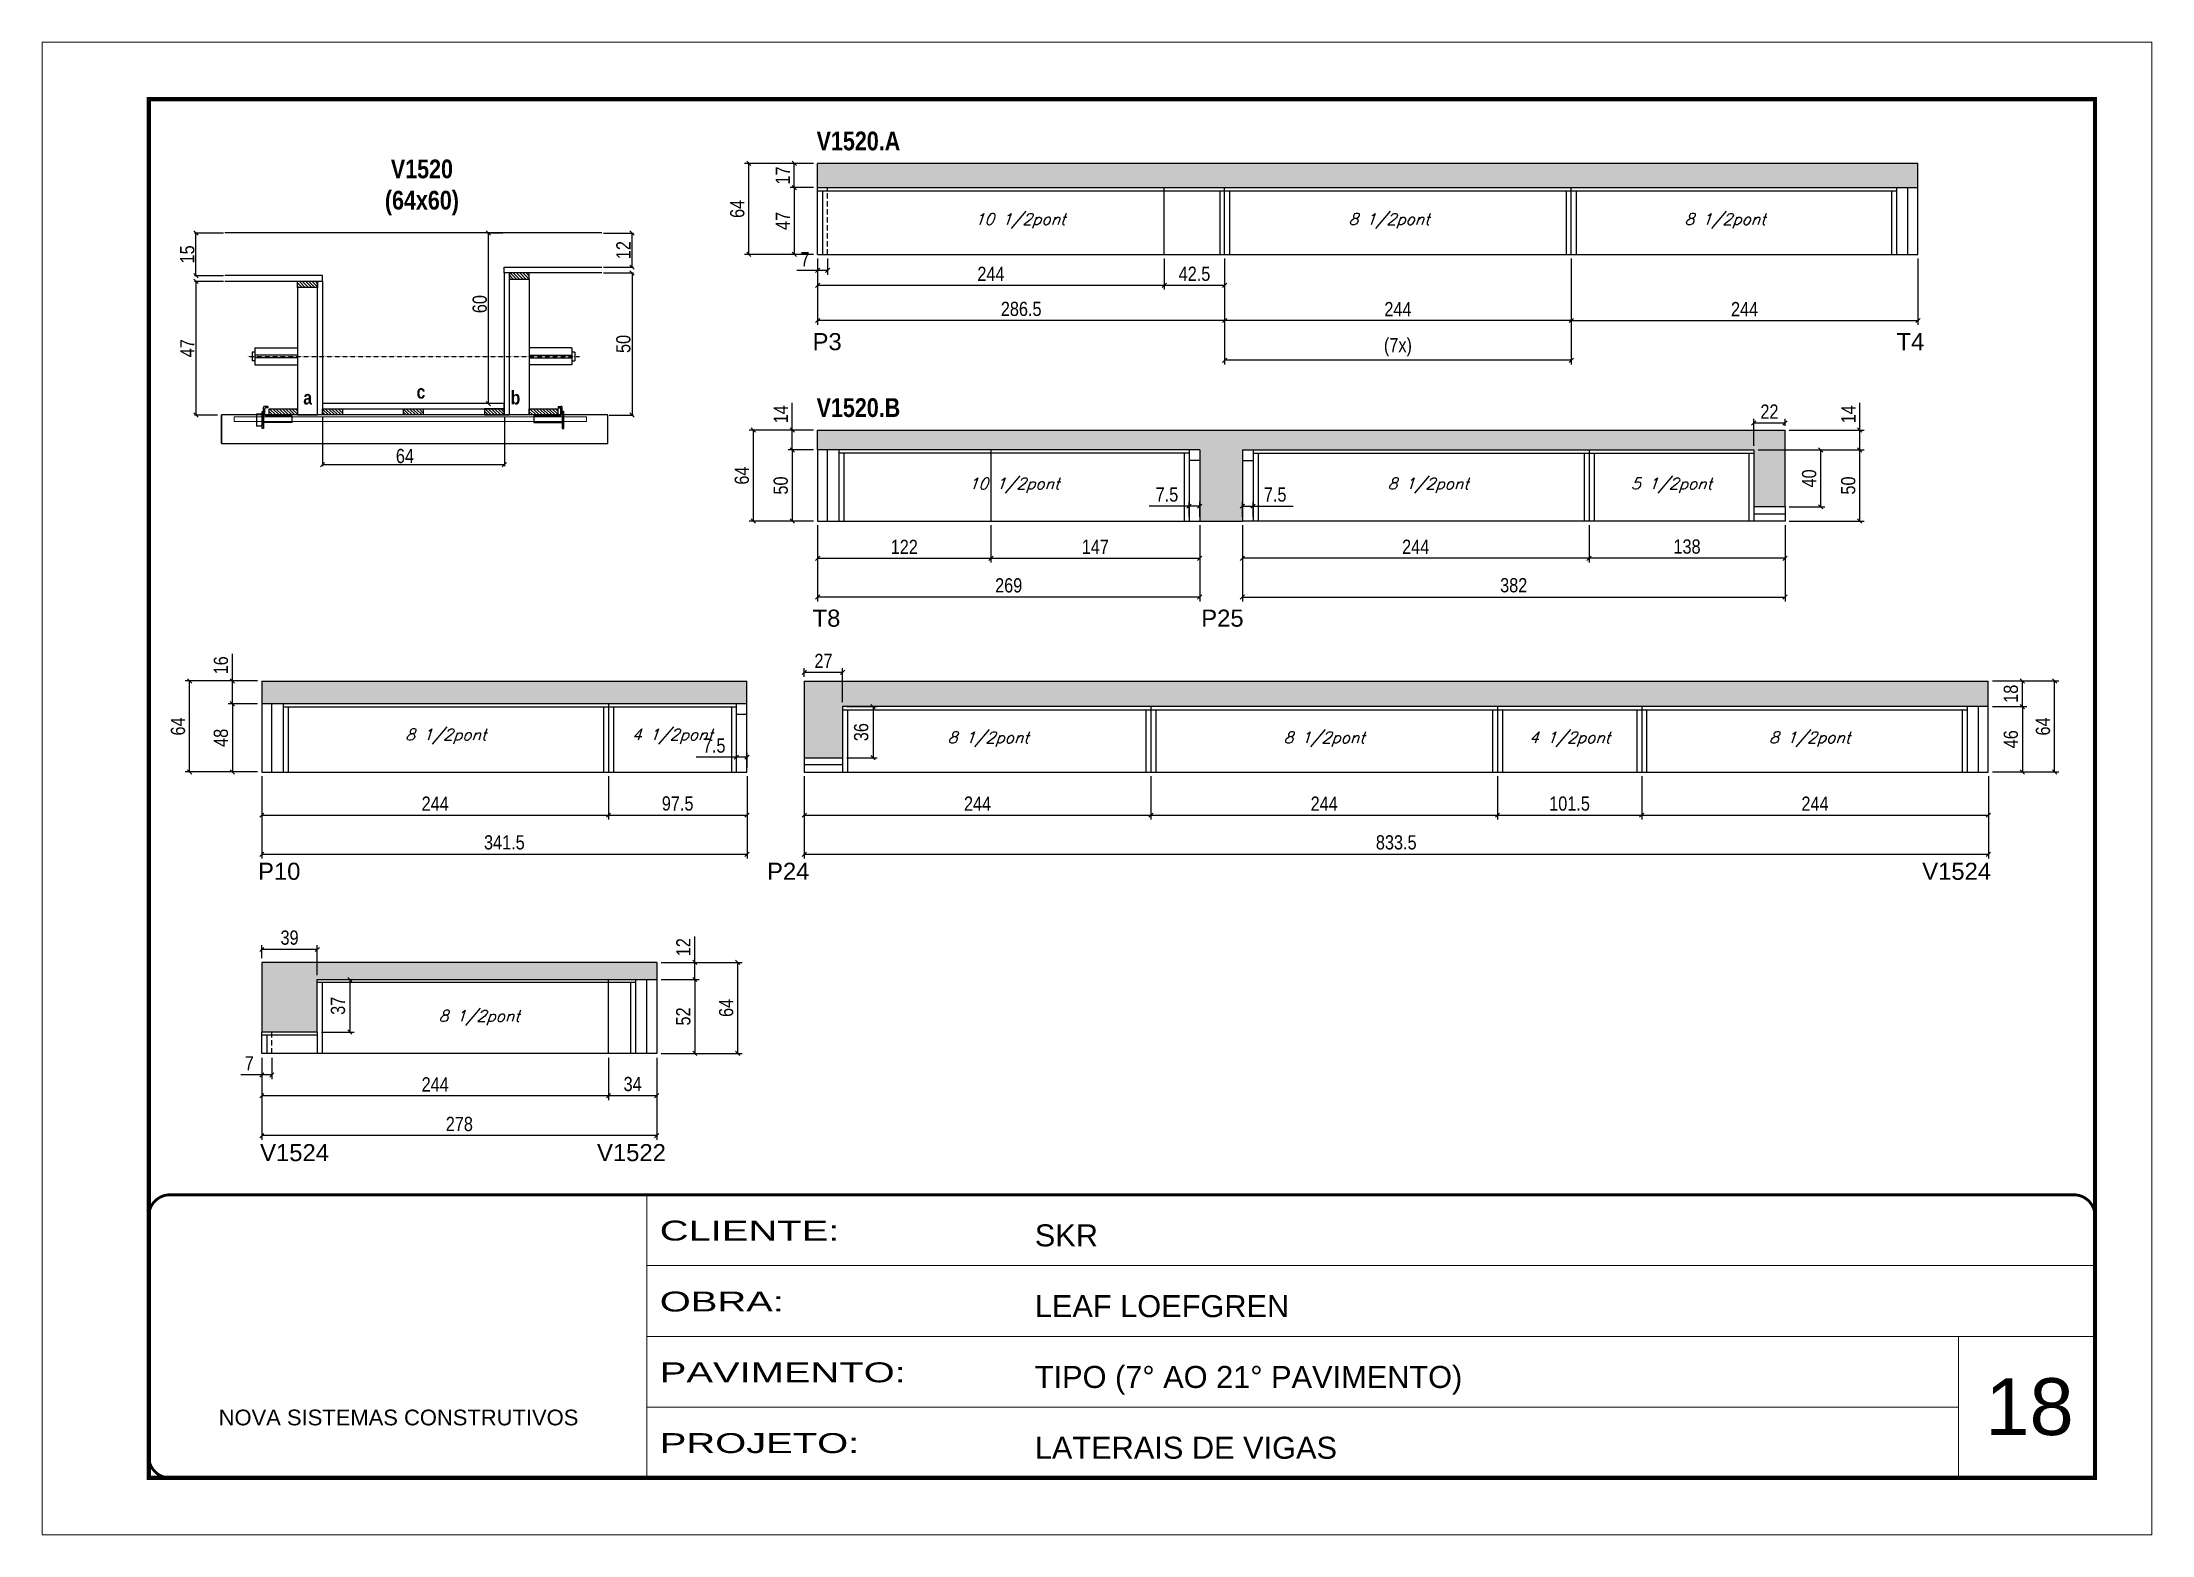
# Model space of a CAD drawing. Extents: x 3309 to 9563, y -2522 to 14608.
# Drawn here: x 4908 to 6393, y 8964 to 10014 of the extents above; entities that cross this region are included whole.
import ezdxf

# ---------------------------------------------------------------- set-up
doc = ezdxf.new("R2010")
doc.units = 0
for name, pattern in [('CONTINUO', [0]), ('DASHED', [0.75, 0.5, -0.25]), ('HIDDEN', [0.375, 0.25, -0.125])]:
    doc.linetypes.add(name, pattern=pattern)
for name, color, linetype in [('5', 5, 'Continuous'), ('barrote', 251, 'Continuous'), ('COTA', 241, 'Continuous'), ('detalhes', 4, 'Continuous'), ('NOMENCLATURA', 7, 'Continuous'), ('Painéis', 200, 'Continuous'), ('presilha', 1, 'Continuous'), ('SARR_2.2x10', 60, 'Continuous'), ('SARR_2.2x7', 40, 'Continuous'), ('SARR_3.5x7', 81, 'Continuous'), ('TENSOR', 3, 'Continuous'), ('texto', 7, 'Continuous')]:
    doc.layers.add(name, color=color, linetype=linetype)
for name, color, linetype, lineweight in [('CARIMBO', 255, 'Continuous', 9), ('CONCRETO', 251, 'Continuous', 25), ('Folhas', 255, 'Continuous', 9), ('SARRAFO DE PRESSAO', 251, 'DASHED', 9), ('SCO-___-LAJ', 2, 'Continuous', 0)]:
    doc.layers.add(name, color=color, linetype=linetype, lineweight=lineweight)
doc.styles.add('ARIAL', font='arial.ttf')
doc.styles.add('COTA TECNICA', font='techl___.ttf', dxfattribs={"height": 10})
doc.styles.add('COTA TECNICA 2X', font='techl___.ttf', dxfattribs={"height": 10})
doc.styles.add('Romans', font='romans.shx')
doc.styles.get("Standard").update_dxf_attribs({"font": 'arial.ttf'})
doc.styles.add('TECNICA', font='techb___.ttf', dxfattribs={"height": 10})
doc.styles.add('Tecnologia', font='')
doc.styles.get('Tecnologia').set_extended_font_data('Forgotten Futurist')
doc.dimstyles.new('PAINEL', dxfattribs={"dimtxt": 10, "dimasz": 3, "dimexe": 3, "dimexo": 3, "dimgap": 3, "dimtad": 1, "dimdec": 1, "dimzin": 12, "dimdsep": 46, "dimtxsty": 'COTA TECNICA', "dimblk1": 'OBLIQUE', "dimblk2": 'OBLIQUE', "dimsah": 1, "dimcen": 0.9, "dimclrd": 4, "dimclre": 4, "dimclrt": 240, "dimadec": 1, "dimazin": 3, "dimtfac": 1, "dimtdec": 1, "dimtmove": 0, "dimatfit": 3, "dimfxl": 1, "dimtolj": 1, "dimtzin": 12, "dimarcsym": 0})
doc.dimstyles.new('SECAO', dxfattribs={"dimscale": 0.333333, "dimtxt": 5, "dimasz": 9, "dimexe": 3, "dimexo": 3, "dimgap": 3, "dimtad": 1, "dimdec": 1, "dimlfac": 0.5, "dimzin": 12, "dimdsep": 46, "dimtxsty": 'COTA TECNICA 2X', "dimblk1": 'OBLIQUE', "dimblk2": 'OBLIQUE', "dimsah": 1, "dimcen": 0.9, "dimclrd": 4, "dimclre": 4, "dimclrt": 240, "dimadec": 1, "dimazin": 3, "dimtfac": 1, "dimtdec": 1, "dimtmove": 0, "dimatfit": 3, "dimfxl": 1, "dimtolj": 1, "dimtzin": 12, "dimarcsym": 0})

msp = doc.modelspace()

# ---------------------------------------------------------------- texts
at = {"layer": '5', "linetype": 'Continuous'}
for s, rotation, p in [('P3', 359.99996, (5450.16, 9796.92)), ('T4', 359.99996, (6213.14, 9796.92)), ('T8', 359.99996, (5450.16, 9602.4)), ('P25', 359.99996, (5723.75, 9602.4)), ('P10', 0.00004, (5059.8, 9424.33, 0)), ('P24', 0.00004, (5418.12, 9424.33, 0)), ('V1524', 0.00004, (6231.26, 9424.33, 0)), ('V1524', 359.99996, (5061.27, 9226.4)), ('V1522', 0.00004, (5298.44, 9226.4))]:
    msp.add_text(s, height=12, rotation=rotation, dxfattribs=at).set_placement(p)
at = {"layer": 'CARIMBO', "style": 'ARIAL'}
msp.add_text('18', height=40, dxfattribs=at).set_placement((6275.73, 9033.7))
at = {"layer": 'detalhes', "style": 'TECNICA'}
for s, p in [('a', (5091.69, 9758.71)), ('c', (5171.42, 9762.82)), ('b', (5237.66, 9758.7))]:
    msp.add_text(s, height=9.6, dxfattribs=at).set_placement(p)
at = {"layer": 'NOMENCLATURA', "style": 'TECNICA'}
for s, p in [('V1520.A', (5453.01, 9937.5)), ('V1520.B', (5453.01, 9749.92, 0))]:
    msp.add_text(s, height=13.2, dxfattribs=at).set_placement(p)
at = {"layer": 'NOMENCLATURA', "insert": (5175.16, 9931.04), "char_height": 13.2, "attachment_point": 2, "style": 'TECNICA'}
msp.add_mtext_dynamic_manual_height_columns('V1520\\P(64x60)', width=300.2766, gutter_width=1, heights=[0], dxfattribs=at)
at = {"layer": 'texto', "color": 2, "char_height": 8, "attachment_point": 5, "style": 'Romans'}
for s, insert in [('{\\Q19;\\C256;10 1/2pont}', (5596.23, 9887.81)), ('{\\Q19;\\C256;8 1/2pont}', (5855.98, 9887.81)), ('{\\Q19;\\C256;8 1/2pont}', (6092.48, 9887.81)), ('{\\Q19;\\C256;10 1/2pont}', (5591.98, 9701.74, 0)), ('{\\Q19;\\C256;8 1/2pont}', (5883.48, 9701.74, 0)), ('{\\Q19;\\C256;5 1/2pont}', (6054.73, 9701.74, 0)), ('{\\Q19;\\C256;8 1/2pont}', (5191.97, 9525.15, 0)), ('{\\Q19;\\C256;4 1/2pont}', (5351.47, 9525.15, 0)), ('{\\Q19;\\C256;8 1/2pont}', (5573.79, 9523.15, 0)), ('{\\Q19;\\C256;8 1/2pont}', (5810.29, 9523.15, 0)), ('{\\Q19;\\C256;4 1/2pont}', (5983.04, 9523.15, 0)), ('{\\Q19;\\C256;8 1/2pont}', (6152.04, 9523.15, 0)), ('{\\Q19;\\C256;8 1/2pont}', (5215.47, 9327.23))]:
    msp.add_mtext(s, dxfattribs=dict(at, insert=insert))

# ---------------------------------------------------------------- blocks, each defined once
blk = doc.blocks.new('9999999999')
at = {"color": 30, "linetype": 'CONTINUO'}
for p, q in [((98564.6, 34230.2), (98564.6, 34429.4)), ((98564.6, 34379.6), (99584, 34379.6)), ((98564.6, 34329.8), (99488, 34329.8)), ((99584, 34329.8), (99488, 34329.8)), ((99488, 34329.8), (99488, 34230.2)), ((98564.6, 34280), (99488, 34280))]:
    blk.add_line(p, q, dxfattribs=at)
at = {"color": 30, "linetype": 'CONTINUO', "const_width": 2}
blk.add_lwpolyline([(99584, 34230.2), (99584, 34414.4, 0.414214), (99569, 34429.4), (98229, 34429.4, 0.414214), (98214, 34414.4), (98214, 34245.2, 0.414214), (98229, 34230.2), (99584, 34230.2)], format="xyb", dxfattribs=at)
at = {"layer": 'Folhas'}
blk.add_lwpolyline([(98139, 34190.2), (99624, 34190.2), (99624, 35240.2), (98139, 35240.2)], close=True, dxfattribs=at)
at = {"layer": 'Folhas', "color": 30, "const_width": 3}
blk.add_lwpolyline([(98214, 34230.2), (99584, 34230.2), (99584, 35200.2), (98214, 35200.2)], close=True, dxfattribs=at)
at = {"color": 7, "linetype": 'Continuous', "ltscale": 5, "style": 'ARIAL'}
for s, height, p in [('SKR', 15.48, (98837.7, 34393.1)), ('LEAF LOEFGREN', 15.483, (98837.7, 34343.3)), ('TIPO (7° AO 21° PAVIMENTO)', 15.483, (98837.7, 34293.5)), ('NOVA SISTEMAS CONSTRUTIVOS', 11.059, (98263.2, 34267.2)), ('LATERAIS DE VIGAS', 15.483, (98837.7, 34243.7))]:
    blk.add_text(s, height=height, dxfattribs=at).set_placement(p)
at = {"layer": 'Folhas', "color": 7, "style": 'Tecnologia', "width": 1.5}
for s, p in [('CLIENTE:', (98573.7, 34397.2)), ('OBRA:', (98573.7, 34347.3)), ('PAVIMENTO:', (98573.7, 34297.5)), ('PROJETO:', (98573.7, 34247.7))]:
    blk.add_text(s, height=14, dxfattribs=at).set_placement(p)
blk = doc.blocks.new('_Oblique')
at = {"color": 0, "linetype": 'ByBlock', "lineweight": -2}
blk.add_line((-0.5, -0.5), (0.5, 0.5), dxfattribs=at)
blk = doc.blocks.new('*D1976')
at = {"layer": 'COTA', "color": 4, "lineweight": -2, "transparency": 16777216}
for p, q in [((5105.2, 9750.3), (5105.2, 9715.3)), ((5233.2, 9750.3), (5233.2, 9715.3)), ((5233.2, 9716.3), (5105.2, 9716.3))]:
    blk.add_line(p, q, dxfattribs=at)
at = {"layer": 'Defpoints', "color": 0, "transparency": 16777216}
for p in [(5105.2, 9751.3), (5233.2, 9751.3), (5105.2, 9716.3)]:
    blk.add_point(p, dxfattribs=at)
at = {"layer": 'COTA', "color": 4, "lineweight": -2, "transparency": 16777216, "xscale": 3, "yscale": 3, "zscale": 3, "rotation": 180}
blk.add_blockref('_Oblique', (5105.2, 9716.3), dxfattribs=at)
at = {"layer": 'COTA', "color": 4, "lineweight": -2, "transparency": 16777216, "xscale": 3, "yscale": 3, "zscale": 3}
blk.add_blockref('_Oblique', (5233.2, 9716.3), dxfattribs=at)
at = {"layer": 'COTA', "color": 240, "transparency": 16777216, "insert": (5163.2, 9722.4), "char_height": 10, "attachment_point": 5, "style": 'COTA TECNICA 2X'}
blk.add_mtext('\\A1;64', dxfattribs=at)
blk = doc.blocks.new('PRESILHA METÁLICA 1')
at = {"layer": 'presilha'}
for p, q in [((0, 13), (6, 13)), ((0, 13), (0, 0)), ((6, 0), (0, 0)), ((6, 15.5), (7.5, 15.5)), ((6, -2.5), (6, 15.5)), ((6, 13), (6, 0)), ((7.5, 10.6), (7.5, 19.9)), ((7.5, 15.5), (7.5, -2.5)), ((37.5, 4.1), (7.5, 4.1)), ((12, 21), (8.6, 21)), ((9, 11.6), (9, 18.9)), ((12, 19.5), (9.6, 19.5)), ((37.5, 11), (9.6, 11)), ((12, 21), (12, 19.5)), ((37.5, 11), (37.5, 4.1)), ((7.5, -2.5), (6, -2.5))]:
    blk.add_line(p, q, dxfattribs=at)
for centre, radius, start, end in [((8.6, 19.9), 1.14, 90, 180), ((9.6, 18.9), 0.57, 90, 180), ((9.6, 11.6), 0.57, 180, 270)]:
    blk.add_arc(centre, radius, start, end, dxfattribs=at)
blk = doc.blocks.new('PRESILHA METÁLICA 2')
at = {"layer": 'presilha'}
for p, q in [((-5.2, 23.5), (-5.2, 22)), ((-5.2, 23.5), (-1.9, 23.5)), ((-0.8, 14.6), (-0.8, 22.4)), ((-30.8, 13.5), (-30.8, 6.6)), ((-30.8, 13.5), (-2.8, 13.5)), ((-30.8, 6.6), (-0.8, 6.6)), ((-5.2, 22), (-2.8, 22)), ((-2.2, 14.1), (-2.2, 21.4)), ((0.8, 18), (-0.8, 18)), ((-0.8, 18), (-0.8, 0)), ((-0.8, 0), (0.8, 0)), ((0.8, 0), (0.8, 18))]:
    blk.add_line(p, q, dxfattribs=at)
for centre, radius, start, end in [((-1.9, 22.4), 1.14, 0, 90), ((-2.8, 21.4), 0.57, 0, 90), ((-2.8, 14.1), 0.57, 270, 0)]:
    blk.add_arc(centre, radius, start, end, dxfattribs=at)
blk = doc.blocks.new('*D1977')
at = {"layer": 'COTA', "color": 4, "lineweight": -2, "transparency": 16777216}
for p, q in [((5035.5, 9845.3), (5015.1, 9845.3)), ((5016.1, 9845.3), (5016.1, 9751.3)), ((5031.3, 9751.3), (5015.1, 9751.3))]:
    blk.add_line(p, q, dxfattribs=at)
at = {"layer": 'Defpoints', "color": 0, "transparency": 16777216}
for p in [(5036.5, 9845.3), (5016.1, 9751.3), (5032.3, 9751.3)]:
    blk.add_point(p, dxfattribs=at)
at = {"layer": 'COTA', "color": 4, "lineweight": -2, "transparency": 16777216, "xscale": 3, "yscale": 3, "zscale": 3}
for p, rotation in [((5016.1, 9845.3), 90), ((5016.1, 9751.3), 270)]:
    blk.add_blockref('_Oblique', p, dxfattribs=dict(at, rotation=rotation))
at = {"layer": 'COTA', "color": 240, "transparency": 16777216, "insert": (5010, 9798.3), "char_height": 10, "attachment_point": 5, "rotation": 90, "style": 'COTA TECNICA 2X'}
blk.add_mtext('\\A1;47', dxfattribs=at)
blk = doc.blocks.new('*D1978')
at = {"layer": 'COTA', "color": 4, "lineweight": -2, "transparency": 16777216}
for p, q in [((5302.9, 9851.3), (5324.1, 9851.3)), ((5323.1, 9851.3), (5323.1, 9751.3)), ((5307, 9751.3), (5324.1, 9751.3))]:
    blk.add_line(p, q, dxfattribs=at)
at = {"layer": 'Defpoints', "color": 0, "transparency": 16777216}
for p in [(5301.9, 9851.3), (5306, 9751.3), (5323.1, 9751.3)]:
    blk.add_point(p, dxfattribs=at)
at = {"layer": 'COTA', "color": 4, "lineweight": -2, "transparency": 16777216, "xscale": 3, "yscale": 3, "zscale": 3}
for p, rotation in [((5323.1, 9851.3), 90), ((5323.1, 9751.3), 270)]:
    blk.add_blockref('_Oblique', p, dxfattribs=dict(at, rotation=rotation))
at = {"layer": 'COTA', "color": 240, "transparency": 16777216, "insert": (5317, 9801.3), "char_height": 10, "attachment_point": 5, "rotation": 90, "style": 'COTA TECNICA 2X'}
blk.add_mtext('\\A1;50', dxfattribs=at)
blk = doc.blocks.new('*D1979')
at = {"layer": 'COTA', "color": 4, "lineweight": -2, "transparency": 16777216}
for p, q in [((5232.2, 9879.3), (5221, 9879.3)), ((5222, 9759.3), (5222, 9879.3)), ((5232.2, 9759.3), (5221, 9759.3))]:
    blk.add_line(p, q, dxfattribs=at)
at = {"layer": 'Defpoints', "color": 0, "transparency": 16777216}
for p in [(5222, 9879.3), (5233.2, 9879.3), (5233.2, 9759.3)]:
    blk.add_point(p, dxfattribs=at)
at = {"layer": 'COTA', "color": 4, "lineweight": -2, "transparency": 16777216, "xscale": 3, "yscale": 3, "zscale": 3}
for p, rotation in [((5222, 9879.3), 90), ((5222, 9759.3), 270)]:
    blk.add_blockref('_Oblique', p, dxfattribs=dict(at, rotation=rotation))
at = {"layer": 'COTA', "color": 240, "transparency": 16777216, "insert": (5215.9, 9829.3), "char_height": 10, "attachment_point": 5, "rotation": 90, "style": 'COTA TECNICA 2X'}
blk.add_mtext('\\A1;60', dxfattribs=at)
blk = doc.blocks.new('*D1980')
at = {"layer": 'COTA', "color": 4, "lineweight": -2, "transparency": 16777216}
for p, q in [((5302.9, 9879.3), (5324.1, 9879.3)), ((5323.1, 9855.3), (5323.1, 9879.3)), ((5302.9, 9855.3), (5324.1, 9855.3))]:
    blk.add_line(p, q, dxfattribs=at)
at = {"layer": 'Defpoints', "color": 0, "transparency": 16777216}
for p in [(5301.9, 9879.3), (5323.1, 9879.3), (5301.9, 9855.3)]:
    blk.add_point(p, dxfattribs=at)
at = {"layer": 'COTA', "color": 4, "lineweight": -2, "transparency": 16777216, "xscale": 3, "yscale": 3, "zscale": 3}
for p, rotation in [((5323.1, 9879.3), 90), ((5323.1, 9855.3), 270)]:
    blk.add_blockref('_Oblique', p, dxfattribs=dict(at, rotation=rotation))
at = {"layer": 'COTA', "color": 240, "transparency": 16777216, "insert": (5317, 9867.3), "char_height": 10, "attachment_point": 5, "rotation": 90, "style": 'COTA TECNICA 2X'}
blk.add_mtext('\\A1;12', dxfattribs=at)
blk = doc.blocks.new('*D1981')
at = {"layer": 'COTA', "color": 4, "lineweight": -2, "transparency": 16777216}
for p, q in [((5035.5, 9879.3), (5015.1, 9879.3)), ((5016.1, 9849.3), (5016.1, 9879.3)), ((5035.5, 9849.3), (5015.1, 9849.3))]:
    blk.add_line(p, q, dxfattribs=at)
at = {"layer": 'Defpoints', "color": 0, "transparency": 16777216}
for p in [(5016.1, 9879.3), (5036.5, 9879.3), (5036.5, 9849.3)]:
    blk.add_point(p, dxfattribs=at)
at = {"layer": 'COTA', "color": 4, "lineweight": -2, "transparency": 16777216, "xscale": 3, "yscale": 3, "zscale": 3}
for p, rotation in [((5016.1, 9879.3), 90), ((5016.1, 9849.3), 270)]:
    blk.add_blockref('_Oblique', p, dxfattribs=dict(at, rotation=rotation))
at = {"layer": 'COTA', "color": 240, "transparency": 16777216, "insert": (5010, 9864.3), "char_height": 10, "attachment_point": 5, "rotation": 90, "style": 'COTA TECNICA 2X'}
blk.add_mtext('\\A1;15', dxfattribs=at)
blk = doc.blocks.new('*D1982')
at = {"layer": 'COTA', "color": 4, "linetype": 'ByBlock', "lineweight": -2, "transparency": 16777216}
for p, q in [((5984.2, 9861.3), (5984.2, 9814.8)), ((6228.2, 9861.3), (6228.2, 9814.8)), ((5984.2, 9817.8), (6228.2, 9817.8))]:
    blk.add_line(p, q, dxfattribs=at)
at = {"layer": 'Defpoints', "color": 0, "linetype": 'ByBlock', "transparency": 16777216}
for p in [(5984.2, 9864.3), (6228.2, 9864.3), (6228.2, 9817.8)]:
    blk.add_point(p, dxfattribs=at)
at = {"layer": 'COTA', "color": 4, "linetype": 'ByBlock', "lineweight": -2, "transparency": 16777216, "xscale": 3, "yscale": 3, "zscale": 3, "rotation": 180}
blk.add_blockref('_Oblique', (5984.2, 9817.8), dxfattribs=at)
at = {"layer": 'COTA', "color": 4, "linetype": 'ByBlock', "lineweight": -2, "transparency": 16777216, "xscale": 3, "yscale": 3, "zscale": 3}
blk.add_blockref('_Oblique', (6228.2, 9817.8), dxfattribs=at)
at = {"layer": 'COTA', "color": 240, "linetype": 'ByBlock', "transparency": 16777216, "insert": (6106.2, 9825.8), "char_height": 10, "attachment_point": 5, "style": 'COTA TECNICA'}
blk.add_mtext('\\A1;244', dxfattribs=at)
blk = doc.blocks.new('*D1983')
at = {"layer": 'COTA', "color": 4, "lineweight": -2, "transparency": 16777216}
for p, q in [((5740.2, 9861.3), (5740.2, 9814.8)), ((5984.2, 9861.3), (5984.2, 9814.8)), ((5984.2, 9817.8), (5740.2, 9817.8))]:
    blk.add_line(p, q, dxfattribs=at)
at = {"layer": 'Defpoints', "color": 0, "transparency": 16777216}
for p in [(5740.2, 9864.3, 0), (5984.2, 9864.3, 0), (5740.2, 9817.8)]:
    blk.add_point(p, dxfattribs=at)
at = {"layer": 'COTA', "color": 4, "lineweight": -2, "transparency": 16777216, "xscale": 3, "yscale": 3, "zscale": 3, "rotation": 180}
blk.add_blockref('_Oblique', (5740.2, 9817.8), dxfattribs=at)
at = {"layer": 'COTA', "color": 4, "lineweight": -2, "transparency": 16777216, "xscale": 3, "yscale": 3, "zscale": 3}
blk.add_blockref('_Oblique', (5984.2, 9817.8), dxfattribs=at)
at = {"layer": 'COTA', "color": 240, "transparency": 16777216, "insert": (5862.2, 9825.8), "char_height": 10, "attachment_point": 5, "style": 'COTA TECNICA'}
blk.add_mtext('\\A1;244', dxfattribs=at)
blk = doc.blocks.new('*D1984')
at = {"layer": 'COTA', "color": 4, "lineweight": -2, "transparency": 16777216}
for p, q in [((5453.7, 9861.3), (5453.7, 9814.8)), ((5740.2, 9861.3), (5740.2, 9814.8)), ((5740.2, 9817.8), (5453.7, 9817.8))]:
    blk.add_line(p, q, dxfattribs=at)
at = {"layer": 'Defpoints', "color": 0, "transparency": 16777216}
for p in [(5453.7, 9864.3, 0), (5740.2, 9864.3, 0), (5453.7, 9817.8)]:
    blk.add_point(p, dxfattribs=at)
at = {"layer": 'COTA', "color": 4, "lineweight": -2, "transparency": 16777216, "xscale": 3, "yscale": 3, "zscale": 3, "rotation": 180}
blk.add_blockref('_Oblique', (5453.7, 9817.8), dxfattribs=at)
at = {"layer": 'COTA', "color": 4, "lineweight": -2, "transparency": 16777216, "xscale": 3, "yscale": 3, "zscale": 3}
blk.add_blockref('_Oblique', (5740.2, 9817.8), dxfattribs=at)
at = {"layer": 'COTA', "color": 240, "transparency": 16777216, "insert": (5597, 9825.9), "char_height": 10, "attachment_point": 5, "style": 'COTA TECNICA'}
blk.add_mtext('\\A1;286.5', dxfattribs=at)
blk = doc.blocks.new('*D1988')
at = {"layer": 'COTA', "color": 4, "lineweight": -2, "transparency": 16777216}
for p, q in [((5740.2, 9861.3), (5740.2, 9786.8)), ((5984.2, 9861.3), (5984.2, 9786.8)), ((5984.2, 9789.8), (5740.2, 9789.8))]:
    blk.add_line(p, q, dxfattribs=at)
at = {"layer": 'Defpoints', "color": 0, "transparency": 16777216}
for p in [(5740.2, 9864.3, 0), (5984.2, 9864.3, 0), (5740.2, 9789.8)]:
    blk.add_point(p, dxfattribs=at)
at = {"layer": 'COTA', "color": 4, "lineweight": -2, "transparency": 16777216, "xscale": 3, "yscale": 3, "zscale": 3, "rotation": 180}
blk.add_blockref('_Oblique', (5740.2, 9789.8), dxfattribs=at)
at = {"layer": 'COTA', "color": 4, "lineweight": -2, "transparency": 16777216, "xscale": 3, "yscale": 3, "zscale": 3}
blk.add_blockref('_Oblique', (5984.2, 9789.8), dxfattribs=at)
at = {"layer": 'COTA', "color": 240, "transparency": 16777216, "insert": (5862.2, 9799), "char_height": 10, "attachment_point": 5, "style": 'COTA TECNICA'}
blk.add_mtext('\\A1;(7x)', dxfattribs=at)
blk = doc.blocks.new('*D1985')
at = {"layer": 'COTA', "color": 4, "lineweight": -2, "transparency": 16777216}
for p, q in [((5697.7, 9861.3), (5697.7, 9839.5)), ((5740.2, 9861.3), (5740.2, 9839.5)), ((5740.2, 9842.5), (5697.7, 9842.5))]:
    blk.add_line(p, q, dxfattribs=at)
at = {"layer": 'Defpoints', "color": 0, "transparency": 16777216}
for p in [(5697.7, 9864.3, 0), (5740.2, 9864.3, 0), (5697.7, 9842.5)]:
    blk.add_point(p, dxfattribs=at)
at = {"layer": 'COTA', "color": 4, "lineweight": -2, "transparency": 16777216, "xscale": 3, "yscale": 3, "zscale": 3, "rotation": 180}
blk.add_blockref('_Oblique', (5697.7, 9842.5), dxfattribs=at)
at = {"layer": 'COTA', "color": 4, "lineweight": -2, "transparency": 16777216, "xscale": 3, "yscale": 3, "zscale": 3}
blk.add_blockref('_Oblique', (5740.2, 9842.5), dxfattribs=at)
at = {"layer": 'COTA', "color": 240, "transparency": 16777216, "insert": (5719, 9850.6), "char_height": 10, "attachment_point": 5, "style": 'COTA TECNICA'}
blk.add_mtext('\\A1;42.5', dxfattribs=at)
blk = doc.blocks.new('*D1986')
at = {"layer": 'COTA', "color": 4, "lineweight": -2, "transparency": 16777216}
for p, q in [((5453.7, 9861.3), (5453.7, 9839.5)), ((5697.7, 9861.3), (5697.7, 9839.5)), ((5697.7, 9842.5), (5453.7, 9842.5))]:
    blk.add_line(p, q, dxfattribs=at)
at = {"layer": 'Defpoints', "color": 0, "transparency": 16777216}
for p in [(5453.7, 9864.3, 0), (5697.7, 9864.3, 0), (5453.7, 9842.5)]:
    blk.add_point(p, dxfattribs=at)
at = {"layer": 'COTA', "color": 4, "lineweight": -2, "transparency": 16777216, "xscale": 3, "yscale": 3, "zscale": 3, "rotation": 180}
blk.add_blockref('_Oblique', (5453.7, 9842.5), dxfattribs=at)
at = {"layer": 'COTA', "color": 4, "lineweight": -2, "transparency": 16777216, "xscale": 3, "yscale": 3, "zscale": 3}
blk.add_blockref('_Oblique', (5697.7, 9842.5), dxfattribs=at)
at = {"layer": 'COTA', "color": 240, "transparency": 16777216, "insert": (5575.7, 9850.6), "char_height": 10, "attachment_point": 5, "style": 'COTA TECNICA'}
blk.add_mtext('\\A1;244', dxfattribs=at)
blk = doc.blocks.new('*D1987')
at = {"layer": 'COTA', "color": 4, "lineweight": -2, "transparency": 16777216}
for p, q in [((5453.7, 9861.3), (5453.7, 9850)), ((5460.7, 9861.3), (5460.7, 9850)), ((5453.7, 9853), (5439, 9853)), ((5460.7, 9853), (5453.7, 9853))]:
    blk.add_line(p, q, dxfattribs=at)
at = {"layer": 'Defpoints', "color": 0, "transparency": 16777216}
for p in [(5453.7, 9864.3, 0), (5460.7, 9864.3, 0), (5453.7, 9853)]:
    blk.add_point(p, dxfattribs=at)
at = {"layer": 'COTA', "color": 4, "lineweight": -2, "transparency": 16777216, "xscale": 3, "yscale": 3, "zscale": 3, "rotation": 180}
blk.add_blockref('_Oblique', (5453.7, 9853), dxfattribs=at)
at = {"layer": 'COTA', "color": 4, "lineweight": -2, "transparency": 16777216, "xscale": 3, "yscale": 3, "zscale": 3}
blk.add_blockref('_Oblique', (5460.7, 9853), dxfattribs=at)
at = {"layer": 'COTA', "color": 240, "transparency": 16777216, "insert": (5444.9, 9861), "char_height": 10, "attachment_point": 5, "style": 'COTA TECNICA'}
blk.add_mtext('\\A1;7', dxfattribs=at)
blk = doc.blocks.new('*D1989')
at = {"layer": 'COTA', "color": 4, "lineweight": -2, "transparency": 16777216}
for p, q in [((5450.7, 9911.3), (5434.3, 9911.3)), ((5437.3, 9911.3), (5437.3, 9864.3)), ((5450.7, 9864.3), (5434.3, 9864.3))]:
    blk.add_line(p, q, dxfattribs=at)
at = {"layer": 'Defpoints', "color": 0, "transparency": 16777216}
for p in [(5453.7, 9911.3), (5437.3, 9864.3), (5453.7, 9864.3)]:
    blk.add_point(p, dxfattribs=at)
at = {"layer": 'COTA', "color": 4, "lineweight": -2, "transparency": 16777216, "xscale": 3, "yscale": 3, "zscale": 3}
for p, rotation in [((5437.3, 9911.3), 90), ((5437.3, 9864.3), 270)]:
    blk.add_blockref('_Oblique', p, dxfattribs=dict(at, rotation=rotation))
at = {"layer": 'COTA', "color": 240, "transparency": 16777216, "insert": (5429.2, 9887.8), "char_height": 10, "attachment_point": 5, "rotation": 90, "style": 'COTA TECNICA'}
blk.add_mtext('\\A1;47', dxfattribs=at)
blk = doc.blocks.new('*D1990')
at = {"layer": 'COTA', "color": 4, "lineweight": -2, "transparency": 16777216}
for p, q in [((5450.7, 9928.3), (5434.3, 9928.3)), ((5437.3, 9911.3), (5437.3, 9928.3)), ((5450.7, 9911.3), (5434.3, 9911.3))]:
    blk.add_line(p, q, dxfattribs=at)
at = {"layer": 'Defpoints', "color": 0, "transparency": 16777216}
for p in [(5437.3, 9928.3), (5453.7, 9928.3), (5453.7, 9911.3)]:
    blk.add_point(p, dxfattribs=at)
at = {"layer": 'COTA', "color": 4, "lineweight": -2, "transparency": 16777216, "xscale": 3, "yscale": 3, "zscale": 3}
for p, rotation in [((5437.3, 9928.3), 90), ((5437.3, 9911.3), 270)]:
    blk.add_blockref('_Oblique', p, dxfattribs=dict(at, rotation=rotation))
at = {"layer": 'COTA', "color": 240, "transparency": 16777216, "insert": (5429.2, 9919.8), "char_height": 10, "attachment_point": 5, "rotation": 90, "style": 'COTA TECNICA'}
blk.add_mtext('\\A1;17', dxfattribs=at)
blk = doc.blocks.new('*D1991')
at = {"layer": 'COTA', "color": 4, "lineweight": -2, "transparency": 16777216}
for p, q in [((5450.7, 9928.3), (5402.3, 9928.3)), ((5405.3, 9864.3), (5405.3, 9928.3)), ((5450.7, 9864.3), (5402.3, 9864.3))]:
    blk.add_line(p, q, dxfattribs=at)
at = {"layer": 'Defpoints', "color": 0, "transparency": 16777216}
for p in [(5405.3, 9928.3), (5453.7, 9928.3), (5453.7, 9864.3)]:
    blk.add_point(p, dxfattribs=at)
at = {"layer": 'COTA', "color": 4, "lineweight": -2, "transparency": 16777216, "xscale": 3, "yscale": 3, "zscale": 3}
for p, rotation in [((5405.3, 9928.3), 90), ((5405.3, 9864.3), 270)]:
    blk.add_blockref('_Oblique', p, dxfattribs=dict(at, rotation=rotation))
at = {"layer": 'COTA', "color": 240, "transparency": 16777216, "insert": (5397.2, 9896.3), "char_height": 10, "attachment_point": 5, "rotation": 90, "style": 'COTA TECNICA'}
blk.add_mtext('\\A1;64', dxfattribs=at)
blk = doc.blocks.new('*D1992')
at = {"layer": 'COTA', "color": 4, "lineweight": -2, "transparency": 16777216}
for p, q in [((5453.7, 9673.7), (5453.7, 9620.2)), ((5722.7, 9673.7), (5722.7, 9620.2)), ((5722.7, 9623.2), (5453.7, 9623.2))]:
    blk.add_line(p, q, dxfattribs=at)
at = {"layer": 'Defpoints', "color": 0, "transparency": 16777216}
for p in [(5453.7, 9676.7), (5722.7, 9676.7), (5453.7, 9623.2)]:
    blk.add_point(p, dxfattribs=at)
at = {"layer": 'COTA', "color": 4, "lineweight": -2, "transparency": 16777216, "xscale": 3, "yscale": 3, "zscale": 3, "rotation": 180}
blk.add_blockref('_Oblique', (5453.7, 9623.2), dxfattribs=at)
at = {"layer": 'COTA', "color": 4, "lineweight": -2, "transparency": 16777216, "xscale": 3, "yscale": 3, "zscale": 3}
blk.add_blockref('_Oblique', (5722.7, 9623.2), dxfattribs=at)
at = {"layer": 'COTA', "color": 240, "transparency": 16777216, "insert": (5588.2, 9631.4), "char_height": 10, "attachment_point": 5, "style": 'COTA TECNICA'}
blk.add_mtext('\\A1;269', dxfattribs=at)
blk = doc.blocks.new('*D1993')
at = {"layer": 'COTA', "color": 4, "lineweight": -2, "transparency": 16777216}
for p, q in [((5453.7, 9673.7), (5453.7, 9647.5)), ((5575.7, 9673.7), (5575.7, 9647.5)), ((5453.7, 9650.5), (5575.7, 9650.5))]:
    blk.add_line(p, q, dxfattribs=at)
at = {"layer": 'Defpoints', "color": 0, "transparency": 16777216}
for p in [(5453.7, 9676.7), (5575.7, 9676.7), (5575.7, 9650.5)]:
    blk.add_point(p, dxfattribs=at)
at = {"layer": 'COTA', "color": 4, "lineweight": -2, "transparency": 16777216, "xscale": 3, "yscale": 3, "zscale": 3, "rotation": 180}
blk.add_blockref('_Oblique', (5453.7, 9650.5), dxfattribs=at)
at = {"layer": 'COTA', "color": 4, "lineweight": -2, "transparency": 16777216, "xscale": 3, "yscale": 3, "zscale": 3}
blk.add_blockref('_Oblique', (5575.7, 9650.5), dxfattribs=at)
at = {"layer": 'COTA', "color": 240, "transparency": 16777216, "insert": (5514.7, 9658.5), "char_height": 10, "attachment_point": 5, "style": 'COTA TECNICA'}
blk.add_mtext('\\A1;122', dxfattribs=at)
blk = doc.blocks.new('*D1994')
at = {"layer": 'COTA', "color": 4, "lineweight": -2, "transparency": 16777216}
for p, q in [((5575.7, 9673.7), (5575.7, 9647.5)), ((5722.7, 9673.7), (5722.7, 9647.5)), ((5575.7, 9650.5), (5722.7, 9650.5))]:
    blk.add_line(p, q, dxfattribs=at)
at = {"layer": 'Defpoints', "color": 0, "transparency": 16777216}
for p in [(5575.7, 9676.7), (5722.7, 9676.7), (5722.7, 9650.5)]:
    blk.add_point(p, dxfattribs=at)
at = {"layer": 'COTA', "color": 4, "lineweight": -2, "transparency": 16777216, "xscale": 3, "yscale": 3, "zscale": 3, "rotation": 180}
blk.add_blockref('_Oblique', (5575.7, 9650.5), dxfattribs=at)
at = {"layer": 'COTA', "color": 4, "lineweight": -2, "transparency": 16777216, "xscale": 3, "yscale": 3, "zscale": 3}
blk.add_blockref('_Oblique', (5722.7, 9650.5), dxfattribs=at)
at = {"layer": 'COTA', "color": 240, "transparency": 16777216, "insert": (5649.2, 9658.6), "char_height": 10, "attachment_point": 5, "style": 'COTA TECNICA'}
blk.add_mtext('\\A1;147', dxfattribs=at)
blk = doc.blocks.new('*D1995')
at = {"layer": 'COTA', "color": 4, "lineweight": -2, "transparency": 16777216}
for p, q in [((5715.2, 9687.2), (5687.1, 9687.2)), ((5715.2, 9679.7), (5715.2, 9690.2)), ((5722.7, 9687.2), (5715.2, 9687.2)), ((5722.7, 9679.7), (5722.7, 9690.2))]:
    blk.add_line(p, q, dxfattribs=at)
at = {"layer": 'Defpoints', "color": 0, "transparency": 16777216}
for p in [(5715.2, 9687.2), (5715.2, 9676.7, 0), (5722.7, 9676.7, 0)]:
    blk.add_point(p, dxfattribs=at)
at = {"layer": 'COTA', "color": 4, "lineweight": -2, "transparency": 16777216, "xscale": 3, "yscale": 3, "zscale": 3, "rotation": 180}
blk.add_blockref('_Oblique', (5715.2, 9687.2), dxfattribs=at)
at = {"layer": 'COTA', "color": 4, "lineweight": -2, "transparency": 16777216, "xscale": 3, "yscale": 3, "zscale": 3}
blk.add_blockref('_Oblique', (5722.7, 9687.2), dxfattribs=at)
at = {"layer": 'COTA', "color": 240, "transparency": 16777216, "insert": (5699.6, 9695.3), "char_height": 10, "attachment_point": 5, "style": 'COTA TECNICA'}
blk.add_mtext('\\A1;7.5', dxfattribs=at)
blk = doc.blocks.new('*D1996')
at = {"layer": 'COTA', "color": 4, "lineweight": -2, "transparency": 16777216}
for p, q in [((5752.7, 9673.7), (5752.7, 9620.2)), ((6134.7, 9673.7), (6134.7, 9620.2)), ((5752.7, 9623.2), (6134.7, 9623.2))]:
    blk.add_line(p, q, dxfattribs=at)
at = {"layer": 'Defpoints', "color": 0, "transparency": 16777216}
for p in [(5752.7, 9676.7), (6134.7, 9676.7), (6134.7, 9623.2)]:
    blk.add_point(p, dxfattribs=at)
at = {"layer": 'COTA', "color": 4, "lineweight": -2, "transparency": 16777216, "xscale": 3, "yscale": 3, "zscale": 3, "rotation": 180}
blk.add_blockref('_Oblique', (5752.7, 9623.2), dxfattribs=at)
at = {"layer": 'COTA', "color": 4, "lineweight": -2, "transparency": 16777216, "xscale": 3, "yscale": 3, "zscale": 3}
blk.add_blockref('_Oblique', (6134.7, 9623.2), dxfattribs=at)
at = {"layer": 'COTA', "color": 240, "transparency": 16777216, "insert": (5943.7, 9631.5), "char_height": 10, "attachment_point": 5, "style": 'COTA TECNICA'}
blk.add_mtext('\\A1;382', dxfattribs=at)
blk = doc.blocks.new('*D1997')
at = {"layer": 'COTA', "color": 4, "lineweight": -2, "transparency": 16777216}
for p, q in [((5996.7, 9673.7), (5996.7, 9647.5)), ((6134.7, 9673.7), (6134.7, 9647.5)), ((6134.7, 9650.5), (5996.7, 9650.5))]:
    blk.add_line(p, q, dxfattribs=at)
at = {"layer": 'Defpoints', "color": 0, "transparency": 16777216}
for p in [(5996.7, 9676.7), (6134.7, 9676.7), (5996.7, 9650.5)]:
    blk.add_point(p, dxfattribs=at)
at = {"layer": 'COTA', "color": 4, "lineweight": -2, "transparency": 16777216, "xscale": 3, "yscale": 3, "zscale": 3, "rotation": 180}
blk.add_blockref('_Oblique', (5996.7, 9650.5), dxfattribs=at)
at = {"layer": 'COTA', "color": 4, "lineweight": -2, "transparency": 16777216, "xscale": 3, "yscale": 3, "zscale": 3}
blk.add_blockref('_Oblique', (6134.7, 9650.5), dxfattribs=at)
at = {"layer": 'COTA', "color": 240, "transparency": 16777216, "insert": (6065.7, 9658.7), "char_height": 10, "attachment_point": 5, "style": 'COTA TECNICA'}
blk.add_mtext('\\A1;138', dxfattribs=at)
blk = doc.blocks.new('*D1998')
at = {"layer": 'COTA', "color": 4, "lineweight": -2, "transparency": 16777216}
for p, q in [((5752.7, 9673.7), (5752.7, 9647.5)), ((5996.7, 9673.7), (5996.7, 9647.5)), ((5996.7, 9650.5), (5752.7, 9650.5))]:
    blk.add_line(p, q, dxfattribs=at)
at = {"layer": 'Defpoints', "color": 0, "transparency": 16777216}
for p in [(5752.7, 9676.7), (5996.7, 9676.7), (5752.7, 9650.5)]:
    blk.add_point(p, dxfattribs=at)
at = {"layer": 'COTA', "color": 4, "lineweight": -2, "transparency": 16777216, "xscale": 3, "yscale": 3, "zscale": 3, "rotation": 180}
blk.add_blockref('_Oblique', (5752.7, 9650.5), dxfattribs=at)
at = {"layer": 'COTA', "color": 4, "lineweight": -2, "transparency": 16777216, "xscale": 3, "yscale": 3, "zscale": 3}
blk.add_blockref('_Oblique', (5996.7, 9650.5), dxfattribs=at)
at = {"layer": 'COTA', "color": 240, "transparency": 16777216, "insert": (5874.7, 9658.6), "char_height": 10, "attachment_point": 5, "style": 'COTA TECNICA'}
blk.add_mtext('\\A1;244', dxfattribs=at)
blk = doc.blocks.new('*D1999')
at = {"layer": 'COTA', "color": 4, "lineweight": -2, "transparency": 16777216}
for p, q in [((5752.7, 9679.7), (5752.7, 9690.2)), ((5752.7, 9687.2), (5760.2, 9687.2)), ((5760.2, 9679.7), (5760.2, 9690.2)), ((5760.2, 9687.2), (5788.4, 9687.2))]:
    blk.add_line(p, q, dxfattribs=at)
at = {"layer": 'Defpoints', "color": 0, "transparency": 16777216}
for p in [(5760.2, 9687.2), (5752.7, 9676.7, 0), (5760.2, 9676.7, 0)]:
    blk.add_point(p, dxfattribs=at)
at = {"layer": 'COTA', "color": 4, "lineweight": -2, "transparency": 16777216, "xscale": 3, "yscale": 3, "zscale": 3, "rotation": 180}
blk.add_blockref('_Oblique', (5752.7, 9687.2), dxfattribs=at)
at = {"layer": 'COTA', "color": 4, "lineweight": -2, "transparency": 16777216, "xscale": 3, "yscale": 3, "zscale": 3}
blk.add_blockref('_Oblique', (5760.2, 9687.2), dxfattribs=at)
at = {"layer": 'COTA', "color": 240, "transparency": 16777216, "insert": (5775.8, 9695.3), "char_height": 10, "attachment_point": 5, "style": 'COTA TECNICA'}
blk.add_mtext('\\A1;7.5', dxfattribs=at)
blk = doc.blocks.new('*D2000')
at = {"layer": 'COTA', "color": 4, "lineweight": -2, "transparency": 16777216}
for p, q in [((6115.7, 9726.7), (6162.8, 9726.7)), ((6159.8, 9686.7), (6159.8, 9726.7)), ((6137.7, 9686.7), (6162.8, 9686.7))]:
    blk.add_line(p, q, dxfattribs=at)
at = {"layer": 'Defpoints', "color": 0, "transparency": 16777216}
for p in [(6112.7, 9726.7, 0), (6159.8, 9726.7), (6134.7, 9686.7, 0)]:
    blk.add_point(p, dxfattribs=at)
at = {"layer": 'COTA', "color": 4, "lineweight": -2, "transparency": 16777216, "xscale": 3, "yscale": 3, "zscale": 3}
for p, rotation in [((6159.8, 9726.7), 90), ((6159.8, 9686.7), 270)]:
    blk.add_blockref('_Oblique', p, dxfattribs=dict(at, rotation=rotation))
at = {"layer": 'COTA', "color": 240, "transparency": 16777216, "insert": (6151.7, 9706.7), "char_height": 10, "attachment_point": 5, "rotation": 90, "style": 'COTA TECNICA'}
blk.add_mtext('\\A1;40', dxfattribs=at)
blk = doc.blocks.new('*D2001')
at = {"layer": 'COTA', "color": 4, "lineweight": -2, "transparency": 16777216}
for p, q in [((6112.7, 9729.7), (6112.7, 9748.7)), ((6112.7, 9745.7), (6134.7, 9745.7)), ((6134.7, 9743.7), (6134.7, 9748.7))]:
    blk.add_line(p, q, dxfattribs=at)
at = {"layer": 'Defpoints', "color": 0, "transparency": 16777216}
for p in [(6134.7, 9745.7), (6134.7, 9740.7, 0), (6112.7, 9726.7, 0)]:
    blk.add_point(p, dxfattribs=at)
at = {"layer": 'COTA', "color": 4, "lineweight": -2, "transparency": 16777216, "xscale": 3, "yscale": 3, "zscale": 3, "rotation": 180}
blk.add_blockref('_Oblique', (6112.7, 9745.7), dxfattribs=at)
at = {"layer": 'COTA', "color": 4, "lineweight": -2, "transparency": 16777216, "xscale": 3, "yscale": 3, "zscale": 3}
blk.add_blockref('_Oblique', (6134.7, 9745.7), dxfattribs=at)
at = {"layer": 'COTA', "color": 240, "transparency": 16777216, "insert": (6123.7, 9753.7), "char_height": 10, "attachment_point": 5, "style": 'COTA TECNICA'}
blk.add_mtext('\\A1;22', dxfattribs=at)
blk = doc.blocks.new('*D2002')
at = {"layer": 'COTA', "color": 4, "lineweight": -2, "transparency": 16777216}
for p, q in [((5450.7, 9726.7), (5432.9, 9726.7)), ((5435.9, 9726.7), (5435.9, 9676.7)), ((5450.7, 9676.7), (5432.9, 9676.7))]:
    blk.add_line(p, q, dxfattribs=at)
at = {"layer": 'Defpoints', "color": 0, "transparency": 16777216}
for p in [(5453.7, 9726.7, 0), (5435.9, 9676.7), (5453.7, 9676.7, 0)]:
    blk.add_point(p, dxfattribs=at)
at = {"layer": 'COTA', "color": 4, "lineweight": -2, "transparency": 16777216, "xscale": 3, "yscale": 3, "zscale": 3}
for p, rotation in [((5435.9, 9726.7), 90), ((5435.9, 9676.7), 270)]:
    blk.add_blockref('_Oblique', p, dxfattribs=dict(at, rotation=rotation))
at = {"layer": 'COTA', "color": 240, "transparency": 16777216, "insert": (5427.8, 9701.7), "char_height": 10, "attachment_point": 5, "rotation": 90, "style": 'COTA TECNICA'}
blk.add_mtext('\\A1;50', dxfattribs=at)
blk = doc.blocks.new('*D2003')
at = {"layer": 'COTA', "color": 4, "lineweight": -2, "transparency": 16777216}
for p, q in [((5435.9, 9740.7), (5435.9, 9759.9)), ((5450.7, 9740.7), (5432.9, 9740.7)), ((5435.9, 9726.7), (5435.9, 9740.7)), ((5450.7, 9726.7), (5432.9, 9726.7))]:
    blk.add_line(p, q, dxfattribs=at)
at = {"layer": 'Defpoints', "color": 0, "transparency": 16777216}
for p in [(5435.9, 9740.7), (5453.7, 9740.7, 0), (5453.7, 9726.7, 0)]:
    blk.add_point(p, dxfattribs=at)
at = {"layer": 'COTA', "color": 4, "lineweight": -2, "transparency": 16777216, "xscale": 3, "yscale": 3, "zscale": 3}
for p, rotation in [((5435.9, 9740.7), 90), ((5435.9, 9726.7), 270)]:
    blk.add_blockref('_Oblique', p, dxfattribs=dict(at, rotation=rotation))
at = {"layer": 'COTA', "color": 240, "transparency": 16777216, "insert": (5427.8, 9751.8), "char_height": 10, "attachment_point": 5, "rotation": 90, "style": 'COTA TECNICA'}
blk.add_mtext('\\A1;14', dxfattribs=at)
blk = doc.blocks.new('*D2004')
at = {"layer": 'COTA', "color": 4, "lineweight": -2, "transparency": 16777216}
for p, q in [((5450.7, 9740.7), (5405.5, 9740.7)), ((5408.5, 9676.7), (5408.5, 9740.7)), ((5450.7, 9676.7), (5405.5, 9676.7))]:
    blk.add_line(p, q, dxfattribs=at)
at = {"layer": 'Defpoints', "color": 0, "transparency": 16777216}
for p in [(5408.5, 9740.7), (5453.7, 9740.7, 0), (5453.7, 9676.7, 0)]:
    blk.add_point(p, dxfattribs=at)
at = {"layer": 'COTA', "color": 4, "lineweight": -2, "transparency": 16777216, "xscale": 3, "yscale": 3, "zscale": 3}
for p, rotation in [((5408.5, 9740.7), 90), ((5408.5, 9676.7), 270)]:
    blk.add_blockref('_Oblique', p, dxfattribs=dict(at, rotation=rotation))
at = {"layer": 'COTA', "color": 240, "transparency": 16777216, "insert": (5400.4, 9708.7), "char_height": 10, "attachment_point": 5, "rotation": 90, "style": 'COTA TECNICA'}
blk.add_mtext('\\A1;64', dxfattribs=at)
blk = doc.blocks.new('*D2005')
at = {"layer": 'COTA', "color": 4, "lineweight": -2, "transparency": 16777216}
for p, q in [((5062.5, 9497.2), (5062.5, 9439.3)), ((5404, 9497.2), (5404, 9439.3)), ((5062.5, 9442.3), (5404, 9442.3))]:
    blk.add_line(p, q, dxfattribs=at)
at = {"layer": 'Defpoints', "color": 0, "transparency": 16777216}
for p in [(5062.5, 9500.2), (5404, 9500.2), (5404, 9442.3)]:
    blk.add_point(p, dxfattribs=at)
at = {"layer": 'COTA', "color": 4, "lineweight": -2, "transparency": 16777216, "xscale": 3, "yscale": 3, "zscale": 3, "rotation": 180}
blk.add_blockref('_Oblique', (5062.5, 9442.3), dxfattribs=at)
at = {"layer": 'COTA', "color": 4, "lineweight": -2, "transparency": 16777216, "xscale": 3, "yscale": 3, "zscale": 3}
blk.add_blockref('_Oblique', (5404, 9442.3), dxfattribs=at)
at = {"layer": 'COTA', "color": 240, "transparency": 16777216, "insert": (5233.2, 9450.6), "char_height": 10, "attachment_point": 5, "style": 'COTA TECNICA'}
blk.add_mtext('\\A1;341.5', dxfattribs=at)
blk = doc.blocks.new('*D2006')
at = {"layer": 'COTA', "color": 4, "lineweight": -2, "transparency": 16777216}
for p, q in [((5062.5, 9497.2), (5062.5, 9466.8)), ((5306.5, 9497.2), (5306.5, 9466.8)), ((5062.5, 9469.8), (5306.5, 9469.8))]:
    blk.add_line(p, q, dxfattribs=at)
at = {"layer": 'Defpoints', "color": 0, "transparency": 16777216}
for p in [(5062.5, 9500.2), (5306.5, 9500.2), (5306.5, 9469.8)]:
    blk.add_point(p, dxfattribs=at)
at = {"layer": 'COTA', "color": 4, "lineweight": -2, "transparency": 16777216, "xscale": 3, "yscale": 3, "zscale": 3, "rotation": 180}
blk.add_blockref('_Oblique', (5062.5, 9469.8), dxfattribs=at)
at = {"layer": 'COTA', "color": 4, "lineweight": -2, "transparency": 16777216, "xscale": 3, "yscale": 3, "zscale": 3}
blk.add_blockref('_Oblique', (5306.5, 9469.8), dxfattribs=at)
at = {"layer": 'COTA', "color": 240, "transparency": 16777216, "insert": (5184.5, 9477.9), "char_height": 10, "attachment_point": 5, "style": 'COTA TECNICA'}
blk.add_mtext('\\A1;244', dxfattribs=at)
blk = doc.blocks.new('*D2007')
at = {"layer": 'COTA', "color": 4, "lineweight": -2, "transparency": 16777216}
for p, q in [((5306.5, 9497.2), (5306.5, 9466.8)), ((5404, 9497.2), (5404, 9466.8)), ((5306.5, 9469.8), (5404, 9469.8))]:
    blk.add_line(p, q, dxfattribs=at)
at = {"layer": 'Defpoints', "color": 0, "transparency": 16777216}
for p in [(5306.5, 9500.2), (5404, 9500.2), (5404, 9469.8)]:
    blk.add_point(p, dxfattribs=at)
at = {"layer": 'COTA', "color": 4, "lineweight": -2, "transparency": 16777216, "xscale": 3, "yscale": 3, "zscale": 3, "rotation": 180}
blk.add_blockref('_Oblique', (5306.5, 9469.8), dxfattribs=at)
at = {"layer": 'COTA', "color": 4, "lineweight": -2, "transparency": 16777216, "xscale": 3, "yscale": 3, "zscale": 3}
blk.add_blockref('_Oblique', (5404, 9469.8), dxfattribs=at)
at = {"layer": 'COTA', "color": 240, "transparency": 16777216, "insert": (5355.2, 9478), "char_height": 10, "attachment_point": 5, "style": 'COTA TECNICA'}
blk.add_mtext('\\A1;97.5', dxfattribs=at)
blk = doc.blocks.new('*D2008')
at = {"layer": 'COTA', "color": 4, "lineweight": -2, "transparency": 16777216}
for p, q in [((5041.8, 9564.2), (5041.8, 9583.2)), ((5059.5, 9564.2), (5038.8, 9564.2)), ((5041.8, 9548.2), (5041.8, 9564.2)), ((5059.5, 9548.2), (5038.8, 9548.2))]:
    blk.add_line(p, q, dxfattribs=at)
at = {"layer": 'Defpoints', "color": 0, "transparency": 16777216}
for p in [(5041.8, 9564.2), (5062.5, 9564.2), (5062.5, 9548.2)]:
    blk.add_point(p, dxfattribs=at)
at = {"layer": 'COTA', "color": 4, "lineweight": -2, "transparency": 16777216, "xscale": 3, "yscale": 3, "zscale": 3}
for p, rotation in [((5041.8, 9564.2), 90), ((5041.8, 9548.2), 270)]:
    blk.add_blockref('_Oblique', p, dxfattribs=dict(at, rotation=rotation))
at = {"layer": 'COTA', "color": 240, "transparency": 16777216, "insert": (5033.7, 9575.2), "char_height": 10, "attachment_point": 5, "rotation": 90, "style": 'COTA TECNICA'}
blk.add_mtext('\\A1;16', dxfattribs=at)
blk = doc.blocks.new('*D2009')
at = {"layer": 'COTA', "color": 4, "lineweight": -2, "transparency": 16777216}
for p, q in [((5059.5, 9548.2), (5038.8, 9548.2)), ((5041.8, 9548.2), (5041.8, 9500.2)), ((5059.5, 9500.2), (5038.8, 9500.2))]:
    blk.add_line(p, q, dxfattribs=at)
at = {"layer": 'Defpoints', "color": 0, "transparency": 16777216}
for p in [(5062.5, 9548.2), (5041.8, 9500.2), (5062.5, 9500.2)]:
    blk.add_point(p, dxfattribs=at)
at = {"layer": 'COTA', "color": 4, "lineweight": -2, "transparency": 16777216, "xscale": 3, "yscale": 3, "zscale": 3}
for p, rotation in [((5041.8, 9548.2), 90), ((5041.8, 9500.2), 270)]:
    blk.add_blockref('_Oblique', p, dxfattribs=dict(at, rotation=rotation))
at = {"layer": 'COTA', "color": 240, "transparency": 16777216, "insert": (5033.7, 9524.2), "char_height": 10, "attachment_point": 5, "rotation": 90, "style": 'COTA TECNICA'}
blk.add_mtext('\\A1;48', dxfattribs=at)
blk = doc.blocks.new('*D2010')
at = {"layer": 'COTA', "color": 4, "lineweight": -2, "transparency": 16777216}
for p, q in [((5059.5, 9564.2), (5008.6, 9564.2)), ((5011.6, 9500.2), (5011.6, 9564.2)), ((5059.5, 9500.2), (5008.6, 9500.2))]:
    blk.add_line(p, q, dxfattribs=at)
at = {"layer": 'Defpoints', "color": 0, "transparency": 16777216}
for p in [(5011.6, 9564.2), (5062.5, 9564.2), (5062.5, 9500.2)]:
    blk.add_point(p, dxfattribs=at)
at = {"layer": 'COTA', "color": 4, "lineweight": -2, "transparency": 16777216, "xscale": 3, "yscale": 3, "zscale": 3}
for p, rotation in [((5011.6, 9564.2), 90), ((5011.6, 9500.2), 270)]:
    blk.add_blockref('_Oblique', p, dxfattribs=dict(at, rotation=rotation))
at = {"layer": 'COTA', "color": 240, "transparency": 16777216, "insert": (5003.5, 9532.2), "char_height": 10, "attachment_point": 5, "rotation": 90, "style": 'COTA TECNICA'}
blk.add_mtext('\\A1;64', dxfattribs=at)
blk = doc.blocks.new('*D2011')
at = {"layer": 'COTA', "color": 4, "lineweight": -2, "transparency": 16777216}
for p, q in [((5396.5, 9510.6), (5368.3, 9510.6)), ((5396.5, 9503.2), (5396.5, 9513.6)), ((5404, 9510.6), (5396.5, 9510.6)), ((5404, 9503.2), (5404, 9513.6))]:
    blk.add_line(p, q, dxfattribs=at)
at = {"layer": 'Defpoints', "color": 0, "transparency": 16777216}
for p in [(5396.5, 9510.6), (5396.5, 9500.2, 0), (5404, 9500.2, 0)]:
    blk.add_point(p, dxfattribs=at)
at = {"layer": 'COTA', "color": 4, "lineweight": -2, "transparency": 16777216, "xscale": 3, "yscale": 3, "zscale": 3, "rotation": 180}
blk.add_blockref('_Oblique', (5396.5, 9510.6), dxfattribs=at)
at = {"layer": 'COTA', "color": 4, "lineweight": -2, "transparency": 16777216, "xscale": 3, "yscale": 3, "zscale": 3}
blk.add_blockref('_Oblique', (5404, 9510.6), dxfattribs=at)
at = {"layer": 'COTA', "color": 240, "transparency": 16777216, "insert": (5380.9, 9518.7), "char_height": 10, "attachment_point": 5, "style": 'COTA TECNICA'}
blk.add_mtext('\\A1;7.5', dxfattribs=at)
blk = doc.blocks.new('*D2012')
at = {"layer": 'COTA', "color": 4, "lineweight": -2, "transparency": 16777216}
for p, q in [((5444.3, 9497.2), (5444.3, 9439.3)), ((6277.8, 9497.2), (6277.8, 9439.3)), ((5444.3, 9442.3), (6277.8, 9442.3))]:
    blk.add_line(p, q, dxfattribs=at)
at = {"layer": 'Defpoints', "color": 0, "transparency": 16777216}
for p in [(5444.3, 9500.2), (6277.8, 9500.2), (6277.8, 9442.3)]:
    blk.add_point(p, dxfattribs=at)
at = {"layer": 'COTA', "color": 4, "lineweight": -2, "transparency": 16777216, "xscale": 3, "yscale": 3, "zscale": 3, "rotation": 180}
blk.add_blockref('_Oblique', (5444.3, 9442.3), dxfattribs=at)
at = {"layer": 'COTA', "color": 4, "lineweight": -2, "transparency": 16777216, "xscale": 3, "yscale": 3, "zscale": 3}
blk.add_blockref('_Oblique', (6277.8, 9442.3), dxfattribs=at)
at = {"layer": 'COTA', "color": 240, "transparency": 16777216, "insert": (5861, 9450.6), "char_height": 10, "attachment_point": 5, "style": 'COTA TECNICA'}
blk.add_mtext('\\A1;833.5', dxfattribs=at)
blk = doc.blocks.new('*D2013')
at = {"layer": 'COTA', "color": 4, "lineweight": -2, "transparency": 16777216}
for p, q in [((5444.3, 9497.2), (5444.3, 9466.8)), ((5688.3, 9497.2), (5688.3, 9466.8)), ((5444.3, 9469.8), (5688.3, 9469.8))]:
    blk.add_line(p, q, dxfattribs=at)
at = {"layer": 'Defpoints', "color": 0, "transparency": 16777216}
for p in [(5444.3, 9500.2), (5688.3, 9500.2), (5688.3, 9469.8)]:
    blk.add_point(p, dxfattribs=at)
at = {"layer": 'COTA', "color": 4, "lineweight": -2, "transparency": 16777216, "xscale": 3, "yscale": 3, "zscale": 3, "rotation": 180}
blk.add_blockref('_Oblique', (5444.3, 9469.8), dxfattribs=at)
at = {"layer": 'COTA', "color": 4, "lineweight": -2, "transparency": 16777216, "xscale": 3, "yscale": 3, "zscale": 3}
blk.add_blockref('_Oblique', (5688.3, 9469.8), dxfattribs=at)
at = {"layer": 'COTA', "color": 240, "transparency": 16777216, "insert": (5566.3, 9477.9), "char_height": 10, "attachment_point": 5, "style": 'COTA TECNICA'}
blk.add_mtext('\\A1;244', dxfattribs=at)
blk = doc.blocks.new('*D2014')
at = {"layer": 'COTA', "color": 4, "lineweight": -2, "transparency": 16777216}
for p, q in [((5688.3, 9497.2), (5688.3, 9466.8)), ((5932.3, 9497.2), (5932.3, 9466.8)), ((5688.3, 9469.8), (5932.3, 9469.8))]:
    blk.add_line(p, q, dxfattribs=at)
at = {"layer": 'Defpoints', "color": 0, "transparency": 16777216}
for p in [(5688.3, 9500.2), (5932.3, 9500.2), (5932.3, 9469.8)]:
    blk.add_point(p, dxfattribs=at)
at = {"layer": 'COTA', "color": 4, "lineweight": -2, "transparency": 16777216, "xscale": 3, "yscale": 3, "zscale": 3, "rotation": 180}
blk.add_blockref('_Oblique', (5688.3, 9469.8), dxfattribs=at)
at = {"layer": 'COTA', "color": 4, "lineweight": -2, "transparency": 16777216, "xscale": 3, "yscale": 3, "zscale": 3}
blk.add_blockref('_Oblique', (5932.3, 9469.8), dxfattribs=at)
at = {"layer": 'COTA', "color": 240, "transparency": 16777216, "insert": (5810.3, 9477.9), "char_height": 10, "attachment_point": 5, "style": 'COTA TECNICA'}
blk.add_mtext('\\A1;244', dxfattribs=at)
blk = doc.blocks.new('*D2015')
at = {"layer": 'COTA', "color": 4, "lineweight": -2, "transparency": 16777216}
for p, q in [((5932.3, 9497.2), (5932.3, 9466.8)), ((6033.8, 9497.2), (6033.8, 9466.8)), ((5932.3, 9469.8), (6033.8, 9469.8))]:
    blk.add_line(p, q, dxfattribs=at)
at = {"layer": 'Defpoints', "color": 0, "transparency": 16777216}
for p in [(5932.3, 9500.2, 0), (6033.8, 9500.2, 0), (6033.8, 9469.8)]:
    blk.add_point(p, dxfattribs=at)
at = {"layer": 'COTA', "color": 4, "lineweight": -2, "transparency": 16777216, "xscale": 3, "yscale": 3, "zscale": 3, "rotation": 180}
blk.add_blockref('_Oblique', (5932.3, 9469.8), dxfattribs=at)
at = {"layer": 'COTA', "color": 4, "lineweight": -2, "transparency": 16777216, "xscale": 3, "yscale": 3, "zscale": 3}
blk.add_blockref('_Oblique', (6033.8, 9469.8), dxfattribs=at)
at = {"layer": 'COTA', "color": 240, "transparency": 16777216, "insert": (5983, 9477.9), "char_height": 10, "attachment_point": 5, "style": 'COTA TECNICA'}
blk.add_mtext('\\A1;101.5', dxfattribs=at)
blk = doc.blocks.new('*D2016')
at = {"layer": 'COTA', "color": 4, "lineweight": -2, "transparency": 16777216}
for p, q in [((6033.8, 9497.2), (6033.8, 9466.8)), ((6277.8, 9497.2), (6277.8, 9466.8)), ((6033.8, 9469.8), (6277.8, 9469.8))]:
    blk.add_line(p, q, dxfattribs=at)
at = {"layer": 'Defpoints', "color": 0, "transparency": 16777216}
for p in [(6033.8, 9500.2, 0), (6277.8, 9500.2, 0), (6277.8, 9469.8)]:
    blk.add_point(p, dxfattribs=at)
at = {"layer": 'COTA', "color": 4, "lineweight": -2, "transparency": 16777216, "xscale": 3, "yscale": 3, "zscale": 3, "rotation": 180}
blk.add_blockref('_Oblique', (6033.8, 9469.8), dxfattribs=at)
at = {"layer": 'COTA', "color": 4, "lineweight": -2, "transparency": 16777216, "xscale": 3, "yscale": 3, "zscale": 3}
blk.add_blockref('_Oblique', (6277.8, 9469.8), dxfattribs=at)
at = {"layer": 'COTA', "color": 240, "transparency": 16777216, "insert": (6155.8, 9477.9), "char_height": 10, "attachment_point": 5, "style": 'COTA TECNICA'}
blk.add_mtext('\\A1;244', dxfattribs=at)
blk = doc.blocks.new('*D2017')
at = {"layer": 'COTA', "color": 4, "lineweight": -2, "transparency": 16777216}
for p, q in [((5444.3, 9567.2), (5444.3, 9573.2)), ((5471.3, 9570.2), (5444.3, 9570.2)), ((5471.3, 9549.2), (5471.3, 9573.2))]:
    blk.add_line(p, q, dxfattribs=at)
at = {"layer": 'Defpoints', "color": 0, "transparency": 16777216}
for p in [(5444.3, 9570.2), (5444.3, 9564.2, 0), (5471.3, 9546.2, 0)]:
    blk.add_point(p, dxfattribs=at)
at = {"layer": 'COTA', "color": 4, "lineweight": -2, "transparency": 16777216, "xscale": 3, "yscale": 3, "zscale": 3, "rotation": 180}
blk.add_blockref('_Oblique', (5444.3, 9570.2), dxfattribs=at)
at = {"layer": 'COTA', "color": 4, "lineweight": -2, "transparency": 16777216, "xscale": 3, "yscale": 3, "zscale": 3}
blk.add_blockref('_Oblique', (5471.3, 9570.2), dxfattribs=at)
at = {"layer": 'COTA', "color": 240, "transparency": 16777216, "insert": (5457.8, 9578.3), "char_height": 10, "attachment_point": 5, "style": 'COTA TECNICA'}
blk.add_mtext('\\A1;27', dxfattribs=at)
blk = doc.blocks.new('*D2018')
at = {"layer": 'COTA', "color": 4, "lineweight": -2, "transparency": 16777216}
for p, q in [((5474.3, 9546.2), (5495.7, 9546.2)), ((5492.7, 9546.2), (5492.7, 9510.2)), ((5474.3, 9510.2), (5495.7, 9510.2))]:
    blk.add_line(p, q, dxfattribs=at)
at = {"layer": 'Defpoints', "color": 0, "transparency": 16777216}
for p in [(5471.3, 9546.2, 0), (5471.3, 9510.2, 0), (5492.7, 9510.2)]:
    blk.add_point(p, dxfattribs=at)
at = {"layer": 'COTA', "color": 4, "lineweight": -2, "transparency": 16777216, "xscale": 3, "yscale": 3, "zscale": 3}
for p, rotation in [((5492.7, 9546.2), 90), ((5492.7, 9510.2), 270)]:
    blk.add_blockref('_Oblique', p, dxfattribs=dict(at, rotation=rotation))
at = {"layer": 'COTA', "color": 240, "transparency": 16777216, "insert": (5484.4, 9528.2), "char_height": 10, "attachment_point": 5, "rotation": 90, "style": 'COTA TECNICA'}
blk.add_mtext('\\A1;36', dxfattribs=at)
blk = doc.blocks.new('*D2024')
at = {"layer": 'COTA', "color": 4, "lineweight": -2, "transparency": 16777216}
for p, q in [((5062.5, 9299.2), (5062.5, 9241.4)), ((5340.5, 9299.2), (5340.5, 9241.4)), ((5340.5, 9244.4), (5062.5, 9244.4))]:
    blk.add_line(p, q, dxfattribs=at)
at = {"layer": 'Defpoints', "color": 0, "transparency": 16777216}
for p in [(5062.5, 9302.2), (5340.5, 9302.2), (5062.5, 9244.4)]:
    blk.add_point(p, dxfattribs=at)
at = {"layer": 'COTA', "color": 4, "lineweight": -2, "transparency": 16777216, "xscale": 3, "yscale": 3, "zscale": 3, "rotation": 180}
blk.add_blockref('_Oblique', (5062.5, 9244.4), dxfattribs=at)
at = {"layer": 'COTA', "color": 4, "lineweight": -2, "transparency": 16777216, "xscale": 3, "yscale": 3, "zscale": 3}
blk.add_blockref('_Oblique', (5340.5, 9244.4), dxfattribs=at)
at = {"layer": 'COTA', "color": 240, "transparency": 16777216, "insert": (5201.5, 9252.5), "char_height": 10, "attachment_point": 5, "style": 'COTA TECNICA'}
blk.add_mtext('\\A1;278', dxfattribs=at)
blk = doc.blocks.new('*D2025')
at = {"layer": 'COTA', "color": 4, "lineweight": -2, "transparency": 16777216}
for p, q in [((5367.3, 9366.2), (5367.3, 9384.5)), ((5343.5, 9366.2), (5370.3, 9366.2)), ((5367.3, 9354.2), (5367.3, 9366.2)), ((5343.5, 9354.2), (5370.3, 9354.2))]:
    blk.add_line(p, q, dxfattribs=at)
at = {"layer": 'Defpoints', "color": 0, "transparency": 16777216}
for p in [(5340.5, 9366.2), (5367.3, 9366.2), (5340.5, 9354.2)]:
    blk.add_point(p, dxfattribs=at)
at = {"layer": 'COTA', "color": 4, "lineweight": -2, "transparency": 16777216, "xscale": 3, "yscale": 3, "zscale": 3}
for p, rotation in [((5367.3, 9366.2), 90), ((5367.3, 9354.2), 270)]:
    blk.add_blockref('_Oblique', p, dxfattribs=dict(at, rotation=rotation))
at = {"layer": 'COTA', "color": 240, "transparency": 16777216, "insert": (5359.2, 9376.9), "char_height": 10, "attachment_point": 5, "rotation": 90, "style": 'COTA TECNICA'}
blk.add_mtext('\\A1;12', dxfattribs=at)
blk = doc.blocks.new('*D2026')
at = {"layer": 'COTA', "color": 4, "lineweight": -2, "transparency": 16777216}
for p, q in [((5343.5, 9354.2), (5370.3, 9354.2)), ((5367.3, 9354.2), (5367.3, 9302.2)), ((5343.5, 9302.2), (5370.3, 9302.2))]:
    blk.add_line(p, q, dxfattribs=at)
at = {"layer": 'Defpoints', "color": 0, "transparency": 16777216}
for p in [(5340.5, 9354.2), (5340.5, 9302.2), (5367.3, 9302.2)]:
    blk.add_point(p, dxfattribs=at)
at = {"layer": 'COTA', "color": 4, "lineweight": -2, "transparency": 16777216, "xscale": 3, "yscale": 3, "zscale": 3}
for p, rotation in [((5367.3, 9354.2), 90), ((5367.3, 9302.2), 270)]:
    blk.add_blockref('_Oblique', p, dxfattribs=dict(at, rotation=rotation))
at = {"layer": 'COTA', "color": 240, "transparency": 16777216, "insert": (5359.2, 9328.2), "char_height": 10, "attachment_point": 5, "rotation": 90, "style": 'COTA TECNICA'}
blk.add_mtext('\\A1;52', dxfattribs=at)
blk = doc.blocks.new('*D2027')
at = {"layer": 'COTA', "color": 4, "lineweight": -2, "transparency": 16777216}
for p, q in [((5343.5, 9366.2), (5400.5, 9366.2)), ((5397.5, 9302.2), (5397.5, 9366.2)), ((5343.5, 9302.2), (5400.5, 9302.2))]:
    blk.add_line(p, q, dxfattribs=at)
at = {"layer": 'Defpoints', "color": 0, "transparency": 16777216}
for p in [(5340.5, 9366.2), (5397.5, 9366.2), (5340.5, 9302.2)]:
    blk.add_point(p, dxfattribs=at)
at = {"layer": 'COTA', "color": 4, "lineweight": -2, "transparency": 16777216, "xscale": 3, "yscale": 3, "zscale": 3}
for p, rotation in [((5397.5, 9366.2), 90), ((5397.5, 9302.2), 270)]:
    blk.add_blockref('_Oblique', p, dxfattribs=dict(at, rotation=rotation))
at = {"layer": 'COTA', "color": 240, "transparency": 16777216, "insert": (5389.4, 9334.2), "char_height": 10, "attachment_point": 5, "rotation": 90, "style": 'COTA TECNICA'}
blk.add_mtext('\\A1;64', dxfattribs=at)
blk = doc.blocks.new('*D2021')
at = {"layer": 'COTA', "color": 4, "lineweight": -2, "transparency": 16777216}
for p, q in [((5306.5, 9299.2), (5306.5, 9269.4)), ((5340.5, 9299.2), (5340.5, 9269.4)), ((5340.5, 9272.4), (5306.5, 9272.4))]:
    blk.add_line(p, q, dxfattribs=at)
at = {"layer": 'Defpoints', "color": 0, "transparency": 16777216}
for p in [(5306.5, 9302.2), (5340.5, 9302.2), (5306.5, 9272.4)]:
    blk.add_point(p, dxfattribs=at)
at = {"layer": 'COTA', "color": 4, "lineweight": -2, "transparency": 16777216, "xscale": 3, "yscale": 3, "zscale": 3, "rotation": 180}
blk.add_blockref('_Oblique', (5306.5, 9272.4), dxfattribs=at)
at = {"layer": 'COTA', "color": 4, "lineweight": -2, "transparency": 16777216, "xscale": 3, "yscale": 3, "zscale": 3}
blk.add_blockref('_Oblique', (5340.5, 9272.4), dxfattribs=at)
at = {"layer": 'COTA', "color": 240, "transparency": 16777216, "insert": (5323.5, 9280.6), "char_height": 10, "attachment_point": 5, "style": 'COTA TECNICA'}
blk.add_mtext('\\A1;34', dxfattribs=at)
blk = doc.blocks.new('*D2022')
at = {"layer": 'COTA', "color": 4, "lineweight": -2, "transparency": 16777216}
for p, q in [((5062.5, 9299.2), (5062.5, 9269.4)), ((5306.5, 9299.2), (5306.5, 9269.4)), ((5306.5, 9272.4), (5062.5, 9272.4))]:
    blk.add_line(p, q, dxfattribs=at)
at = {"layer": 'Defpoints', "color": 0, "transparency": 16777216}
for p in [(5062.5, 9302.2), (5306.5, 9302.2), (5062.5, 9272.4)]:
    blk.add_point(p, dxfattribs=at)
at = {"layer": 'COTA', "color": 4, "lineweight": -2, "transparency": 16777216, "xscale": 3, "yscale": 3, "zscale": 3, "rotation": 180}
blk.add_blockref('_Oblique', (5062.5, 9272.4), dxfattribs=at)
at = {"layer": 'COTA', "color": 4, "lineweight": -2, "transparency": 16777216, "xscale": 3, "yscale": 3, "zscale": 3}
blk.add_blockref('_Oblique', (5306.5, 9272.4), dxfattribs=at)
at = {"layer": 'COTA', "color": 240, "transparency": 16777216, "insert": (5184.5, 9280.4), "char_height": 10, "attachment_point": 5, "style": 'COTA TECNICA'}
blk.add_mtext('\\A1;244', dxfattribs=at)
blk = doc.blocks.new('*D2023')
at = {"layer": 'COTA', "color": 4, "lineweight": -2, "transparency": 16777216}
for p, q in [((5062.5, 9299.2), (5062.5, 9284.1)), ((5069.5, 9299.2), (5069.5, 9284.1)), ((5062.5, 9287.1), (5047.7, 9287.1)), ((5069.5, 9287.1), (5062.5, 9287.1))]:
    blk.add_line(p, q, dxfattribs=at)
at = {"layer": 'Defpoints', "color": 0, "transparency": 16777216}
for p in [(5062.5, 9302.2), (5069.5, 9302.2), (5062.5, 9287.1)]:
    blk.add_point(p, dxfattribs=at)
at = {"layer": 'COTA', "color": 4, "lineweight": -2, "transparency": 16777216, "xscale": 3, "yscale": 3, "zscale": 3, "rotation": 180}
blk.add_blockref('_Oblique', (5062.5, 9287.1), dxfattribs=at)
at = {"layer": 'COTA', "color": 4, "lineweight": -2, "transparency": 16777216, "xscale": 3, "yscale": 3, "zscale": 3}
blk.add_blockref('_Oblique', (5069.5, 9287.1), dxfattribs=at)
at = {"layer": 'COTA', "color": 240, "transparency": 16777216, "insert": (5053.6, 9295.2), "char_height": 10, "attachment_point": 5, "style": 'COTA TECNICA'}
blk.add_mtext('\\A1;7', dxfattribs=at)
blk = doc.blocks.new('*D2019')
at = {"layer": 'COTA', "color": 4, "lineweight": -2, "transparency": 16777216}
for p, q in [((5062.5, 9369.2), (5062.5, 9378.3)), ((5101.5, 9375.3), (5062.5, 9375.3)), ((5101.5, 9357.2), (5101.5, 9378.3))]:
    blk.add_line(p, q, dxfattribs=at)
at = {"layer": 'Defpoints', "color": 0, "transparency": 16777216}
for p in [(5062.5, 9375.3), (5062.5, 9366.2), (5101.5, 9354.2)]:
    blk.add_point(p, dxfattribs=at)
at = {"layer": 'COTA', "color": 4, "lineweight": -2, "transparency": 16777216, "xscale": 3, "yscale": 3, "zscale": 3, "rotation": 180}
blk.add_blockref('_Oblique', (5062.5, 9375.3), dxfattribs=at)
at = {"layer": 'COTA', "color": 4, "lineweight": -2, "transparency": 16777216, "xscale": 3, "yscale": 3, "zscale": 3}
blk.add_blockref('_Oblique', (5101.5, 9375.3), dxfattribs=at)
at = {"layer": 'COTA', "color": 240, "transparency": 16777216, "insert": (5082, 9383.6), "char_height": 10, "attachment_point": 5, "style": 'COTA TECNICA'}
blk.add_mtext('\\A1;39', dxfattribs=at)
blk = doc.blocks.new('*D2020')
at = {"layer": 'COTA', "color": 4, "lineweight": -2, "transparency": 16777216}
for p, q in [((5104.5, 9354.2), (5127.4, 9354.2)), ((5124.4, 9354.2), (5124.4, 9317.2)), ((5104.5, 9317.2), (5127.4, 9317.2))]:
    blk.add_line(p, q, dxfattribs=at)
at = {"layer": 'Defpoints', "color": 0, "transparency": 16777216}
for p in [(5101.5, 9354.2), (5101.5, 9317.2), (5124.4, 9317.2)]:
    blk.add_point(p, dxfattribs=at)
at = {"layer": 'COTA', "color": 4, "lineweight": -2, "transparency": 16777216, "xscale": 3, "yscale": 3, "zscale": 3}
for p, rotation in [((5124.4, 9354.2), 90), ((5124.4, 9317.2), 270)]:
    blk.add_blockref('_Oblique', p, dxfattribs=dict(at, rotation=rotation))
at = {"layer": 'COTA', "color": 240, "transparency": 16777216, "insert": (5116.1, 9335.7), "char_height": 10, "attachment_point": 5, "rotation": 90, "style": 'COTA TECNICA'}
blk.add_mtext('\\A1;37', dxfattribs=at)
blk = doc.blocks.new('*D2626')
at = {"layer": 'COTA', "color": 4, "lineweight": -2, "transparency": 16777216}
for p, q in [((6187.3, 9740.7), (6187.3, 9759.9)), ((6137.7, 9740.7), (6190.3, 9740.7)), ((6187.3, 9726.7), (6187.3, 9740.7)), ((6115.7, 9726.7), (6190.3, 9726.7))]:
    blk.add_line(p, q, dxfattribs=at)
at = {"layer": 'Defpoints', "color": 0, "transparency": 16777216}
for p in [(6134.7, 9740.7, 0), (6187.3, 9740.7), (6112.7, 9726.7, 0)]:
    blk.add_point(p, dxfattribs=at)
at = {"layer": 'COTA', "color": 4, "lineweight": -2, "transparency": 16777216, "xscale": 3, "yscale": 3, "zscale": 3}
for p, rotation in [((6187.3, 9740.7), 90), ((6187.3, 9726.7), 270)]:
    blk.add_blockref('_Oblique', p, dxfattribs=dict(at, rotation=rotation))
at = {"layer": 'COTA', "color": 240, "transparency": 16777216, "insert": (6179.3, 9751.8), "char_height": 10, "attachment_point": 5, "rotation": 90, "style": 'COTA TECNICA'}
blk.add_mtext('\\A1;14', dxfattribs=at)
blk = doc.blocks.new('*D2627')
at = {"layer": 'COTA', "color": 4, "lineweight": -2, "transparency": 16777216}
for p, q in [((6115.7, 9726.7), (6190.3, 9726.7)), ((6187.3, 9676.7), (6187.3, 9726.7)), ((6137.7, 9676.7), (6190.3, 9676.7))]:
    blk.add_line(p, q, dxfattribs=at)
at = {"layer": 'Defpoints', "color": 0, "transparency": 16777216}
for p in [(6112.7, 9726.7, 0), (6187.3, 9726.7), (6134.7, 9676.7, 0)]:
    blk.add_point(p, dxfattribs=at)
at = {"layer": 'COTA', "color": 4, "lineweight": -2, "transparency": 16777216, "xscale": 3, "yscale": 3, "zscale": 3}
for p, rotation in [((6187.3, 9726.7), 90), ((6187.3, 9676.7), 270)]:
    blk.add_blockref('_Oblique', p, dxfattribs=dict(at, rotation=rotation))
at = {"layer": 'COTA', "color": 240, "transparency": 16777216, "insert": (6179.2, 9701.7), "char_height": 10, "attachment_point": 5, "rotation": 90, "style": 'COTA TECNICA'}
blk.add_mtext('\\A1;50', dxfattribs=at)
blk = doc.blocks.new('*D2628')
at = {"layer": 'COTA', "color": 4, "lineweight": -2, "transparency": 16777216}
for p, q in [((6280.8, 9546.2), (6304.8, 9546.2)), ((6301.8, 9546.2), (6301.8, 9500.2)), ((6280.8, 9500.2), (6304.8, 9500.2))]:
    blk.add_line(p, q, dxfattribs=at)
at = {"layer": 'Defpoints', "color": 0, "transparency": 16777216}
for p in [(6277.8, 9546.2, 0), (6277.8, 9500.2, 0), (6301.8, 9500.2)]:
    blk.add_point(p, dxfattribs=at)
at = {"layer": 'COTA', "color": 4, "lineweight": -2, "transparency": 16777216, "xscale": 3, "yscale": 3, "zscale": 3}
for p, rotation in [((6301.8, 9546.2), 90), ((6301.8, 9500.2), 270)]:
    blk.add_blockref('_Oblique', p, dxfattribs=dict(at, rotation=rotation))
at = {"layer": 'COTA', "color": 240, "transparency": 16777216, "insert": (6293.7, 9523.2), "char_height": 10, "attachment_point": 5, "rotation": 90, "style": 'COTA TECNICA'}
blk.add_mtext('\\A1;46', dxfattribs=at)
blk = doc.blocks.new('*D2629')
at = {"layer": 'COTA', "color": 4, "lineweight": -2, "transparency": 16777216}
for p, q in [((6280.8, 9564.2), (6304.8, 9564.2)), ((6301.8, 9546.2), (6301.8, 9564.2)), ((6280.8, 9546.2), (6304.8, 9546.2))]:
    blk.add_line(p, q, dxfattribs=at)
at = {"layer": 'Defpoints', "color": 0, "transparency": 16777216}
for p in [(6277.8, 9564.2, 0), (6301.8, 9564.2), (6277.8, 9546.2, 0)]:
    blk.add_point(p, dxfattribs=at)
at = {"layer": 'COTA', "color": 4, "lineweight": -2, "transparency": 16777216, "xscale": 3, "yscale": 3, "zscale": 3}
for p, rotation in [((6301.8, 9564.2), 90), ((6301.8, 9546.2), 270)]:
    blk.add_blockref('_Oblique', p, dxfattribs=dict(at, rotation=rotation))
at = {"layer": 'COTA', "color": 240, "transparency": 16777216, "insert": (6293.7, 9555.2), "char_height": 10, "attachment_point": 5, "rotation": 90, "style": 'COTA TECNICA'}
blk.add_mtext('\\A1;18', dxfattribs=at)
blk = doc.blocks.new('*D2630')
at = {"layer": 'COTA', "color": 4, "lineweight": -2, "transparency": 16777216}
for p, q in [((6280.8, 9564.2), (6327.4, 9564.2)), ((6324.4, 9500.2), (6324.4, 9564.2)), ((6280.8, 9500.2), (6327.4, 9500.2))]:
    blk.add_line(p, q, dxfattribs=at)
at = {"layer": 'Defpoints', "color": 0, "transparency": 16777216}
for p in [(6277.8, 9564.2, 0), (6324.4, 9564.2), (6277.8, 9500.2, 0)]:
    blk.add_point(p, dxfattribs=at)
at = {"layer": 'COTA', "color": 4, "lineweight": -2, "transparency": 16777216, "xscale": 3, "yscale": 3, "zscale": 3}
for p, rotation in [((6324.4, 9564.2), 90), ((6324.4, 9500.2), 270)]:
    blk.add_blockref('_Oblique', p, dxfattribs=dict(at, rotation=rotation))
at = {"layer": 'COTA', "color": 240, "transparency": 16777216, "insert": (6316.3, 9532.2), "char_height": 10, "attachment_point": 5, "rotation": 90, "style": 'COTA TECNICA'}
blk.add_mtext('\\A1;64', dxfattribs=at)

# ---------------------------------------------------------------- dimensions: what is measured, and where the dimension line sits
at = {"layer": 'COTA'}
for base, p1, p2, angle, dimstyle, picture, middle in [((5405.31, 9928.31), (5453.73, 9864.31), (5453.73, 9928.31), 90, 'PAINEL', '*D1991', (5397.2, 9896.31)), ((5437.32, 9928.31), (5453.73, 9911.31), (5453.73, 9928.31), 90, 'PAINEL', '*D1990', (5429.25, 9919.81)), ((5437.32, 9864.31), (5453.73, 9911.31), (5453.73, 9864.31), 90, 'PAINEL', '*D1989', (5429.25, 9887.81)), ((5016.11, 9879.35), (5036.46, 9849.35), (5036.46, 9879.35), 90, 'SECAO', '*D1981', (5010, 9864.35)), ((5323.08, 9879.35), (5301.86, 9855.35), (5301.86, 9879.35), 90, 'SECAO', '*D1980', (5317.02, 9867.35)), ((5453.73, 9852.95, 0), (5460.73, 9864.31), (5453.73, 9864.31), 180, 'PAINEL', '*D1987', (5444.86, 9861.03, 0)), ((5453.73, 9817.76, 0), (5740.23, 9864.31), (5453.73, 9864.31), 180, 'PAINEL', '*D1984', (5596.98, 9825.89, 0)), ((5697.73, 9842.51, 0), (5740.23, 9864.31), (5697.73, 9864.31), 180, 'PAINEL', '*D1985', (5718.98, 9850.62, 0)), ((5740.23, 9817.76, 0), (5984.23, 9864.31), (5740.23, 9864.31), 180, 'PAINEL', '*D1983', (5862.23, 9825.84, 0)), ((5016.11, 9751.35, 0), (5036.46, 9845.35), (5032.35, 9751.35, 0), 90, 'SECAO', '*D1977', (5010.04, 9798.35, 0)), ((5323.08, 9751.35, 0), (5301.86, 9851.35), (5305.97, 9751.35, 0), 90, 'SECAO', '*D1978', (5316.97, 9801.35, 0)), ((5435.9, 9740.74), (5453.73, 9726.74, 0), (5453.73, 9740.74, 0), 90, 'PAINEL', '*D2003', (5427.83, 9751.8)), ((6187.35, 9740.74), (6112.73, 9726.74, 0), (6134.73, 9740.74, 0), 90, 'PAINEL', '*D2626', (6179.28, 9751.8)), ((5408.52, 9740.74), (5453.73, 9676.74, 0), (5453.73, 9740.74, 0), 90, 'PAINEL', '*D2004', (5400.41, 9708.74)), ((5435.9, 9676.74), (5453.73, 9726.74, 0), (5453.73, 9676.74, 0), 90, 'PAINEL', '*D2002', (5427.79, 9701.74)), ((6159.82, 9726.74), (6134.73, 9686.74, 0), (6112.73, 9726.74, 0), 90, 'PAINEL', '*D2000', (6151.72, 9706.74)), ((6187.35, 9726.74), (6134.73, 9676.74, 0), (6112.73, 9726.74, 0), 90, 'PAINEL', '*D2627', (6179.24, 9701.74)), ((5760.23, 9687.21), (5752.73, 9676.74, 0), (5760.23, 9676.74, 0), 180, 'PAINEL', '*D1999', (5775.8, 9695.32)), ((5453.73, 9623.25, 0), (5722.73, 9676.74, 0), (5453.73, 9676.74, 0), 180, 'PAINEL', '*D1992', (5588.23, 9631.38, 0)), ((5996.73, 9650.48, 0), (6134.73, 9676.74, 0), (5996.73, 9676.74, 0), 180, 'PAINEL', '*D1997', (6065.73, 9658.72, 0)), ((5041.79, 9564.15, 0), (5062.47, 9548.15, 0), (5062.47, 9564.15, 0), 90, 'PAINEL', '*D2008', (5033.69, 9575.16, 0)), ((5011.56, 9564.15, 0), (5062.47, 9500.15, 0), (5062.47, 9564.15, 0), 90, 'PAINEL', '*D2010', (5003.46, 9532.15, 0)), ((6301.8, 9564.15), (6277.79, 9546.15, 0), (6277.79, 9564.15, 0), 90, 'PAINEL', '*D2629', (6293.71, 9555.15)), ((6324.38, 9564.15), (6277.79, 9500.15, 0), (6277.79, 9564.15, 0), 90, 'PAINEL', '*D2630', (6316.28, 9532.15)), ((5041.79, 9500.15, 0), (5062.47, 9548.15, 0), (5062.47, 9500.15, 0), 90, 'PAINEL', '*D2009', (5033.7, 9524.15, 0)), ((5492.66, 9510.15), (5471.29, 9546.15, 0), (5471.29, 9510.15, 0), 90, 'PAINEL', '*D2018', (5484.44, 9528.15)), ((6301.8, 9500.15), (6277.79, 9546.15, 0), (6277.79, 9500.15, 0), 90, 'PAINEL', '*D2628', (6293.7, 9523.15)), ((5403.97, 9442.34, 0), (5062.47, 9500.15, 0), (5403.97, 9500.15, 0), 180, 'PAINEL', '*D2005', (5233.22, 9450.56, 0)), ((6277.79, 9442.34, 0), (5444.29, 9500.15, 0), (6277.79, 9500.15, 0), 180, 'PAINEL', '*D2012', (5861.04, 9450.58, 0)), ((5062.47, 9375.31), (5101.47, 9354.23), (5062.47, 9366.23), 180, 'PAINEL', '*D2019', (5081.97, 9383.56)), ((5367.29, 9366.23), (5340.47, 9354.23), (5340.47, 9366.23), 90, 'PAINEL', '*D2025', (5359.23, 9376.89)), ((5124.37, 9317.23), (5101.47, 9354.23), (5101.47, 9317.23), 90, 'PAINEL', '*D2020', (5116.15, 9335.73)), ((5397.53, 9366.23), (5340.47, 9302.23), (5340.47, 9366.23), 90, 'PAINEL', '*D2027', (5389.42, 9334.23)), ((5367.29, 9302.23), (5340.47, 9354.23), (5340.47, 9302.23), 90, 'PAINEL', '*D2026', (5359.18, 9328.23)), ((5062.47, 9287.15), (5069.47, 9302.23), (5062.47, 9302.23), 180, 'PAINEL', '*D2023', (5053.61, 9295.22)), ((5306.47, 9272.37), (5340.47, 9302.23), (5306.47, 9302.23), 180, 'PAINEL', '*D2021', (5323.47, 9280.59))]:
    dim = msp.add_linear_dim(base=base, p1=p1, p2=p2, angle=angle, dimstyle=dimstyle, dxfattribs=at)
    dim.commit()
    dim.dimension.update_dxf_attribs({"geometry": picture, "text_midpoint": middle})
for base, p1, p2, angle, picture, middle in [((5221.98, 9879.35), (5233.16, 9759.35), (5233.16, 9879.35), 90, '*D1979', (5221.98, 9829.35)), ((5105.16, 9716.26), (5233.16, 9751.35), (5105.16, 9751.35), 180, '*D1976', (5163.16, 9716.26))]:
    dim = msp.add_linear_dim(base=base, p1=p1, p2=p2, angle=angle, dimstyle='SECAO', dxfattribs=at)
    dim.commit()
    dim.dimension.update_dxf_attribs({"geometry": picture, "text_midpoint": middle, "dimtype": 160})
for base, p1, p2, picture, middle in [((5453.73, 9842.51, 0), (5697.73, 9864.31), (5453.73, 9864.31), '*D1986', (5575.73, 9850.58, 0)), ((5752.73, 9650.48, 0), (5996.73, 9676.74, 0), (5752.73, 9676.74, 0), '*D1998', (5874.73, 9658.56, 0)), ((5062.47, 9272.37), (5306.47, 9302.23), (5062.47, 9302.23), '*D2022', (5184.47, 9280.44))]:
    dim = msp.add_linear_dim(base=base, p1=p1, p2=p2, angle=180, dimstyle='PAINEL', override={"dimtmove": 1}, dxfattribs=at)
    dim.commit()
    dim.dimension.update_dxf_attribs({"geometry": picture, "text_midpoint": middle})
dim = msp.add_linear_dim(base=(5740.23, 9789.79, 0), p1=(5984.23, 9864.31), p2=(5740.23, 9864.31), angle=180, text='(7x)', dimstyle='PAINEL', dxfattribs=at)
dim.commit()
dim.dimension.update_dxf_attribs({"geometry": '*D1988', "text_midpoint": (5862.23, 9799.01, 0)})
at = {"layer": 'COTA', "linetype": 'ByBlock'}
dim = msp.add_linear_dim(base=(6228.23, 9817.76), p1=(5984.23, 9864.31), p2=(6228.23, 9864.31), dimstyle='PAINEL', override={"dimtmove": 1}, dxfattribs=at)
dim.commit()
dim.dimension.update_dxf_attribs({"geometry": '*D1982', "text_midpoint": (6106.23, 9825.84)})
at = {"layer": 'COTA'}
for base, p1, p2, picture, middle in [((6134.73, 9745.75), (6112.73, 9726.74, 0), (6134.73, 9740.74, 0), '*D2001', (6123.73, 9753.75)), ((5715.23, 9687.21), (5722.73, 9676.74, 0), (5715.23, 9676.74, 0), '*D1995', (5699.65, 9695.32)), ((5575.73, 9650.48, 0), (5453.73, 9676.74, 0), (5575.73, 9676.74, 0), '*D1993', (5514.73, 9658.54, 0)), ((6134.73, 9623.25, 0), (5752.73, 9676.74, 0), (6134.73, 9676.74, 0), '*D1996', (5943.73, 9631.49, 0)), ((5444.29, 9570.24), (5471.29, 9546.15, 0), (5444.29, 9564.15, 0), '*D2017', (5457.79, 9578.31)), ((5396.47, 9510.63), (5403.97, 9500.15, 0), (5396.47, 9500.15, 0), '*D2011', (5380.9, 9518.74)), ((5306.47, 9469.82, 0), (5062.47, 9500.15, 0), (5306.47, 9500.15, 0), '*D2006', (5184.47, 9477.89, 0)), ((5688.29, 9469.82, 0), (5444.29, 9500.15, 0), (5688.29, 9500.15, 0), '*D2013', (5566.29, 9477.89, 0)), ((6033.79, 9469.82), (5932.29, 9500.15, 0), (6033.79, 9500.15, 0), '*D2015', (5983.04, 9477.93)), ((6277.79, 9469.82), (6033.79, 9500.15, 0), (6277.79, 9500.15, 0), '*D2016', (6155.79, 9477.89)), ((5062.47, 9244.41), (5340.47, 9302.23), (5062.47, 9302.23), '*D2024', (5201.47, 9252.51))]:
    dim = msp.add_linear_dim(base=base, p1=p1, p2=p2, dimstyle='PAINEL', dxfattribs=at)
    dim.commit()
    dim.dimension.update_dxf_attribs({"geometry": picture, "text_midpoint": middle})
for base, p1, p2, picture, middle in [((5722.73, 9650.48, 0), (5575.73, 9676.74, 0), (5722.73, 9676.74, 0), '*D1994', (5649.23, 9658.56, 0)), ((5403.97, 9469.82, 0), (5306.47, 9500.15, 0), (5403.97, 9500.15, 0), '*D2007', (5355.22, 9477.96, 0)), ((5932.29, 9469.82, 0), (5688.29, 9500.15, 0), (5932.29, 9500.15, 0), '*D2014', (5810.29, 9477.89, 0))]:
    dim = msp.add_linear_dim(base=base, p1=p1, p2=p2, dimstyle='PAINEL', override={"dimtmove": 1}, dxfattribs=at)
    dim.commit()
    dim.dimension.update_dxf_attribs({"geometry": picture, "text_midpoint": middle})

# ---------------------------------------------------------------- hatches: boundary and pattern name
at = {"layer": 'COTA'}
h = msp.add_hatch(dxfattribs=at)
h.set_pattern_fill('AR-CONC', color=256, scale=0.03)
h.set_pattern_definition([(50, (1713.116, 375.9985), (5.46554, -0.4781726), [0.5715, -6.2865]), (355, (1713.116, 375.9985), (-1.0573026, 5.7317054), [0.4572, -5.0292175]), (100.451445, (1713.5714, 375.9586), (4.4082374, 5.2535326), [0.4857003, -5.3427073]), (46.1842, (1713.116, 377.5225), (8.1323712, -1.26127), [0.85725, -9.42975]), (96.63556, (1713.794, 377.417), (7.122124, 7.422784), [0.728551, -8.014068]), (351.18415, (1713.116, 377.5225), (7.122124, 7.422784), [0.685799, -7.543792]), (21, (1713.878, 377.1415), (4.5484317, -3.067956), [0.5715, -6.2865]), (326, (1713.878, 377.1415), (1.8540609, 5.525639), [0.4572, -5.0292]), (71.451445, (1714.257, 376.886), (6.4024926, 2.457683), [0.4857003, -5.342698]), (37.5, (1713.116, 375.9985), (0.0926581, 2.53665117), [0, -4.96824, 0, -5.1054, 0, -5.04825]), (7.5, (1713.116, 375.9985), (2.0045899, 3.00541724), [0, -2.91084, 0, -4.85394, 0, -1.92405]), (327.5, (1711.4167, 375.9985), (4.06771786, -0.17186232), [0, -1.905, 0, -5.9436, 0, -7.8867]), (317.5, (1710.6547, 375.9985), (4.4438754, 0.7627947), [0, -2.4765, 0, -3.94716, 0, -5.6007])])
h.paths.add_polyline_path([(6228.23, 9911.31), (6228.23, 9928.31), (5453.73, 9928.31), (5453.73, 9911.31)])
h = msp.add_hatch(dxfattribs=at)
h.set_pattern_fill('AR-CONC', color=256, scale=0.03)
h.set_pattern_definition([(50, (0, -1.1406), (5.46554, -0.4781726), [0.5715, -6.2865]), (355, (0, -1.1406), (-1.0573026, 5.7317054), [0.4572, -5.0292175]), (100.451445, (0.4555, -1.1805), (4.4082374, 5.2535326), [0.4857003, -5.3427073]), (46.1842, (0, 0.3834), (8.1323712, -1.26127), [0.85725, -9.42975]), (96.63556, (0.678, 0.278), (7.122124, 7.422784), [0.7285507, -8.014068]), (351.18415, (0, 0.383), (7.122124, 7.422784), [0.685799, -7.543792]), (21, (0.762, 0.0024), (4.5484317, -3.067956), [0.5715, -6.2865]), (326, (0.762, 0.0024), (1.8540609, 5.525639), [0.4572, -5.0292]), (71.451445, (1.141, -0.2533), (6.4024926, 2.457683), [0.4857003, -5.342698]), (37.5, (0, -1.1406), (0.0926581, 2.53665117), [0, -4.96824, 0, -5.1054, 0, -5.04825]), (7.5, (0, -1.1406), (2.0045899, 3.00541724), [0, -2.91084, 0, -4.85394, 0, -1.92405]), (327.5, (-1.6993, -1.1406), (4.06771786, -0.17186232), [0, -1.905, 0, -5.9436, 0, -7.8867]), (317.5, (-2.4613, -1.1406), (4.4438754, 0.7627947), [0, -2.4765, 0, -3.94716, 0, -5.6007])])
h.paths.add_polyline_path([(5722.73, 9676.74), (5752.73, 9676.74), (5752.73, 9726.74), (6112.73, 9726.74), (6112.73, 9686.74), (6134.73, 9686.74), (6134.73, 9740.74), (5453.73, 9740.74), (5453.73, 9726.74), (5722.73, 9726.74)])
h = msp.add_hatch(dxfattribs=at)
h.set_pattern_fill('AR-CONC', color=256, scale=0.03)
h.set_pattern_definition([(50, (0, -12.269), (5.46554, -0.4781726), [0.5715, -6.2865]), (355, (0, -12.269), (-1.0573026, 5.7317054), [0.4572, -5.0292175]), (100.451445, (0.4555, -12.309), (4.4082374, 5.2535326), [0.4857003, -5.3427073]), (46.1842, (0, -10.745), (8.1323712, -1.26127), [0.85725, -9.42975]), (96.63556, (0.678, -10.85), (7.122124, 7.422784), [0.728551, -8.014068]), (351.18415, (0, -10.745), (7.122124, 7.422784), [0.685799, -7.543792]), (21, (0.762, -11.126), (4.5484317, -3.067956), [0.5715, -6.2865]), (326, (0.762, -11.126), (1.8540609, 5.525639), [0.4572, -5.0292]), (71.451445, (1.141, -11.3816), (6.4024926, 2.457683), [0.4857003, -5.342698]), (37.5, (0, -12.269), (0.0926581, 2.53665117), [0, -4.96824, 0, -5.1054, 0, -5.04825]), (7.5, (0, -12.269), (2.0045899, 3.00541724), [0, -2.91084, 0, -4.85394, 0, -1.92405]), (327.5, (-1.6993, -12.269), (4.06771786, -0.17186232), [0, -1.905, 0, -5.9436, 0, -7.8867]), (317.5, (-2.4613, -12.269), (4.4438754, 0.7627947), [0, -2.4765, 0, -3.94716, 0, -5.6007])])
h.paths.add_polyline_path([(5062.47, 9564.15), (5062.47, 9548.15), (5403.97, 9548.15), (5403.97, 9564.15)])
h = msp.add_hatch(dxfattribs=at)
h.set_pattern_fill('AR-CONC', color=256, scale=0.03)
h.set_pattern_definition([(50, (-17.09, -12.269), (5.46554, -0.4781726), [0.5715, -6.2865]), (355, (-17.09, -12.269), (-1.0573026, 5.7317054), [0.4572, -5.0292175]), (100.451445, (-16.6347, -12.309), (4.4082374, 5.2535326), [0.4857003, -5.3427073]), (46.1842, (-17.09, -10.745), (8.1323712, -1.26127), [0.85725, -9.42975]), (96.63556, (-16.4125, -10.85), (7.122124, 7.422784), [0.7285507, -8.014068]), (351.18415, (-17.09, -10.745), (7.122124, 7.422784), [0.685799, -7.543792]), (21, (-16.328, -11.126), (4.5484317, -3.067956), [0.5715, -6.2865]), (326, (-16.328, -11.126), (1.8540609, 5.525639), [0.4572, -5.0292]), (71.451445, (-15.949, -11.3816), (6.4024926, 2.457683), [0.4857003, -5.342698]), (37.5, (-17.0902, -12.269), (0.0926581, 2.53665117), [0, -4.96824, 0, -5.1054, 0, -5.04825]), (7.5, (-17.0902, -12.269), (2.0045899, 3.00541724), [0, -2.91084, 0, -4.85394, 0, -1.92405]), (327.5, (-18.7894, -12.269), (4.06771786, -0.17186232), [0, -1.905, 0, -5.9436, 0, -7.8867]), (317.5, (-19.5514, -12.269), (4.4438754, 0.7627947), [0, -2.4765, 0, -3.94716, 0, -5.6007])])
h.paths.add_polyline_path([(5471.29, 9546.15), (6277.79, 9546.15), (6277.79, 9564.15), (5444.29, 9564.15), (5444.29, 9510.15), (5471.29, 9510.15)])
h = msp.add_hatch(dxfattribs=at)
h.set_pattern_fill('AR-CONC', color=256, scale=0.03)
h.set_pattern_definition([(50, (-1982.807, -4007.7864), (5.4655401, -0.4781726), [0.5715, -6.2865]), (355, (-1982.807, -4007.7864), (-1.0573026, 5.7317054), [0.4572, -5.0292175]), (100.451445, (-1982.3515, -4007.826), (4.4082374, 5.2535326), [0.4857003, -5.3427073]), (46.1842, (-1982.807, -4006.2624), (8.1323712, -1.2612698), [0.85725, -9.42975]), (96.63556, (-1982.129, -4006.3675), (7.122124, 7.4227837), [0.7285507, -8.0140682]), (351.18415, (-1982.807, -4006.262), (7.122124, 7.4227837), [0.685799, -7.543792]), (21, (-1982.045, -4006.6434), (4.5484317, -3.067956), [0.5715, -6.2865]), (326, (-1982.045, -4006.6434), (1.8540609, 5.525639), [0.4572, -5.0292]), (71.451445, (-1981.666, -4006.899), (6.4024926, 2.457683), [0.4857003, -5.3426981]), (37.5, (-1982.807, -4007.7864), (0.0926581, 2.53665117), [0, -4.96824, 0, -5.1054, 0, -5.04825]), (7.5, (-1982.807, -4007.7864), (2.00458988, 3.00541724), [0, -2.91084, 0, -4.85394, 0, -1.92405]), (327.5, (-1984.5062, -4007.7864), (4.06771786, -0.17186232), [0, -1.905, 0, -5.9436, 0, -7.8867]), (317.5, (-1985.2682, -4007.7864), (4.4438754, 0.7627947), [0, -2.4765, 0, -3.94716, 0, -5.6007])])
h.paths.add_polyline_path([(5101.47, 9354.23), (5340.47, 9354.23), (5340.47, 9366.23), (5062.47, 9366.23), (5062.47, 9317.23), (5101.47, 9317.23)])
at = {"layer": 'SARR_2.2x10'}
h = msp.add_hatch(dxfattribs=at)
h.set_pattern_fill('ANSI31', color=256, scale=0.5, angle=90)
h.set_pattern_definition([(135, (38261.0985, -113760.8204), (-1.122532015, -1.122532015), [])])
h.paths.add_polyline_path([(5067.56, 9755.75), (5067.56, 9751.35), (5087.56, 9751.35), (5087.56, 9755.75)])
h = msp.add_hatch(dxfattribs=at)
h.set_pattern_fill('ANSI31', color=256, scale=0.5, angle=90)
h.set_pattern_definition([(135, (38444.2985, -113760.8204), (-1.122532015, -1.122532015), [])])
h.paths.add_polyline_path([(5250.76, 9755.75), (5250.76, 9751.35), (5270.76, 9751.35), (5270.76, 9755.75)])
at = {"layer": 'SARR_2.2x7'}
h = msp.add_hatch(dxfattribs=at)
h.set_pattern_fill('ANSI31', color=256, scale=0.5, angle=90)
h.set_pattern_definition([(135, (38345.0985, -113665.2204), (-1.122532015, -1.122532015), [])])
h.paths.add_polyline_path([(5236.76, 9851.35), (5236.76, 9846.95), (5250.76, 9846.95), (5250.76, 9851.35)])
h = msp.add_hatch(dxfattribs=at)
h.set_pattern_fill('ANSI31', color=256, scale=0.5, angle=90)
h.set_pattern_definition([(135, (38275.0985, -113671.2204), (-1.122532015, -1.122532015), [])])
h.paths.add_polyline_path([(5101.56, 9845.35), (5101.56, 9840.95), (5087.56, 9840.95), (5087.56, 9845.35)])
h = msp.add_hatch(dxfattribs=at)
h.set_pattern_fill('ANSI31', color=256, scale=0.5, angle=90)
h.set_pattern_definition([(135, (38340.6985, -113760.8204), (-1.122532015, -1.122532015), [])])
h.paths.add_polyline_path([(5119.16, 9751.35), (5119.16, 9755.75), (5105.16, 9755.75), (5105.16, 9751.35)])
h = msp.add_hatch(dxfattribs=at)
h.set_pattern_fill('ANSI31', color=256, scale=0.5, angle=90)
h.set_pattern_definition([(135, (38397.6985, -113760.8204), (-1.122532015, -1.122532015), [])])
h.paths.add_polyline_path([(5176.16, 9751.35), (5176.16, 9755.75), (5162.16, 9755.75), (5162.16, 9751.35)])
h = msp.add_hatch(dxfattribs=at)
h.set_pattern_fill('ANSI31', color=256, scale=0.5, angle=90)
h.set_pattern_definition([(135, (38430.6985, -113760.8204), (-1.122532015, -1.122532015), [])])
h.paths.add_polyline_path([(5219.16, 9755.75), (5219.16, 9751.35), (5233.16, 9751.35), (5233.16, 9755.75)])

# ---------------------------------------------------------------- linework, layer by layer
at = {"ltscale": 3}
for p, q in [((5055.56, 9795.52), (5055.56, 9789.52)), ((5057.56, 9795.52), (5055.56, 9795.52)), ((5057.56, 9789.52), (5055.56, 9789.52)), ((5057.56, 9798.52), (5057.56, 9786.52)), ((5057.56, 9798.52), (5087.56, 9798.52)), ((5087.56, 9793.52), (5057.56, 9793.52)), ((5087.56, 9791.52), (5057.56, 9791.52)), ((5057.56, 9786.52), (5087.56, 9786.52)), ((5280.76, 9798.52), (5250.76, 9798.52)), ((5250.76, 9793.52), (5280.76, 9793.52)), ((5250.76, 9791.52), (5280.76, 9791.52)), ((5280.76, 9786.52), (5250.76, 9786.52)), ((5280.76, 9798.52), (5280.76, 9786.52)), ((5282.76, 9795.52), (5280.76, 9795.52)), ((5280.76, 9789.52), (5282.76, 9789.52)), ((5282.76, 9795.52), (5282.76, 9789.52))]:
    msp.add_line(p, q, dxfattribs=at)
at = {"layer": 'barrote'}
msp.add_lwpolyline([(5034.1, 9731.35), (5306.02, 9731.35), (5306.02, 9751.35), (5034.1, 9751.35)], close=True, dxfattribs=at)
at = {"layer": 'CONCRETO', "linetype": 'Continuous'}
msp.add_line((5301.86, 9879.35), (5036.46, 9879.35), dxfattribs=at)
at = {"layer": 'COTA'}
for p, q in [((6228.23, 9928.31), (5453.73, 9928.31)), ((5453.73, 9911.31), (5453.73, 9928.31)), ((6228.23, 9911.31), (6228.23, 9928.31)), ((5453.73, 9726.74, 0), (5453.73, 9740.74, 0)), ((5453.73, 9740.74, 0), (6134.73, 9740.74, 0)), ((6134.73, 9686.74, 0), (6134.73, 9740.74, 0)), ((5722.73, 9676.74, 0), (5752.73, 9676.74, 0)), ((5062.47, 9564.15, 0), (5062.47, 9548.15, 0)), ((5062.47, 9564.15, 0), (5403.97, 9564.15, 0)), ((5403.97, 9548.15, 0), (5403.97, 9564.15, 0)), ((5444.29, 9564.15, 0), (5444.29, 9510.15, 0)), ((5444.29, 9564.15, 0), (6277.79, 9564.15, 0)), ((6277.79, 9546.15, 0), (6277.79, 9564.15, 0)), ((5340.47, 9366.23), (5062.47, 9366.23)), ((5062.47, 9366.23), (5062.47, 9317.23)), ((5340.47, 9366.23), (5340.47, 9354.23)), ((5101.47, 9317.23), (5101.47, 9302.23))]:
    msp.add_line(p, q, dxfattribs=at)
at = {"layer": 'detalhes', "color": 250}
msp.add_line((5034.1, 9731.35), (5034.1, 9751.35), dxfattribs=at)
at = {"layer": 'Painéis', "linetype": 'ByBlock'}
for p, q in [((5453.73, 9911.31), (6228.23, 9911.31)), ((5453.73, 9864.31), (5453.73, 9911.31)), ((5697.73, 9864.31), (5697.73, 9911.31)), ((5740.23, 9864.31), (5740.23, 9911.31)), ((5984.23, 9864.31), (5984.23, 9911.31)), ((6228.23, 9864.31), (6228.23, 9911.31)), ((5453.73, 9864.31), (6228.23, 9864.31)), ((5722.73, 9726.74, 0), (5453.73, 9726.74, 0)), ((5453.73, 9726.74, 0), (5453.73, 9676.74, 0)), ((5575.73, 9726.74, 0), (5575.73, 9676.74, 0)), ((5722.73, 9726.74, 0), (5722.73, 9676.74, 0)), ((5752.73, 9726.74, 0), (5752.73, 9676.74, 0)), ((5752.73, 9726.74, 0), (6112.73, 9726.74, 0)), ((5996.73, 9726.74, 0), (5996.73, 9676.74, 0)), ((6112.73, 9726.74, 0), (6112.73, 9686.74, 0)), ((6134.73, 9686.74, 0), (6112.73, 9686.74, 0)), ((6134.73, 9686.74, 0), (6134.73, 9676.74, 0)), ((5453.73, 9676.74, 0), (5722.73, 9676.74, 0)), ((6134.73, 9676.74, 0), (5752.73, 9676.74, 0)), ((5403.97, 9548.15, 0), (5062.47, 9548.15, 0)), ((5062.47, 9548.15, 0), (5062.47, 9500.15, 0)), ((5306.47, 9548.15, 0), (5306.47, 9500.15, 0)), ((5403.97, 9500.15, 0), (5403.97, 9548.15, 0)), ((6277.79, 9546.15, 0), (5471.29, 9546.15, 0)), ((5471.29, 9546.15, 0), (5471.29, 9510.15, 0)), ((5688.29, 9546.15, 0), (5688.29, 9500.15, 0)), ((5932.29, 9546.15, 0), (5932.29, 9500.15, 0)), ((6033.79, 9546.15, 0), (6033.79, 9500.15, 0)), ((6277.79, 9500.15, 0), (6277.79, 9546.15, 0)), ((5444.29, 9510.15, 0), (5444.29, 9500.15, 0)), ((5444.29, 9510.15, 0), (5471.29, 9510.15, 0)), ((5062.47, 9500.15, 0), (5403.97, 9500.15, 0)), ((5444.29, 9500.15, 0), (6277.79, 9500.15, 0)), ((5101.47, 9354.23), (5340.47, 9354.23)), ((5101.47, 9317.23), (5101.47, 9354.23)), ((5306.47, 9302.23), (5306.47, 9354.23)), ((5340.47, 9354.23), (5340.47, 9302.23)), ((5062.47, 9302.23), (5062.47, 9317.23)), ((5101.47, 9317.23), (5062.47, 9317.23)), ((5340.47, 9302.23), (5062.47, 9302.23))]:
    msp.add_line(p, q, dxfattribs=at)
at = {"layer": 'Painéis', "linetype": 'Continuous', "elevation": 0}
for points in [[(5036.46, 9845.35), (5105.16, 9845.35), (5105.16, 9849.35), (5036.46, 9849.35)], [(5301.86, 9851.35), (5233.16, 9851.35), (5233.16, 9855.35), (5301.86, 9855.35)]]:
    msp.add_lwpolyline(points, dxfattribs=at)
at = {"layer": 'Painéis', "linetype": 'Continuous'}
for points in [[(5236.76, 9751.35), (5236.76, 9851.35), (5233.16, 9851.35), (5233.16, 9751.35)], [(5101.56, 9751.35), (5101.56, 9845.35), (5105.16, 9845.35), (5105.16, 9751.35)], [(5233.16, 9759.35), (5105.16, 9759.35), (5105.16, 9755.75), (5233.16, 9755.75)]]:
    msp.add_lwpolyline(points, close=True, dxfattribs=at)
at = {"layer": 'SARR_2.2x10'}
for p, q in [((6112.73, 9681.74, 0), (6134.73, 9681.74, 0)), ((5471.29, 9505.15, 0), (5444.29, 9505.15, 0))]:
    msp.add_line(p, q, dxfattribs=at)
for points in [[(5067.56, 9755.75), (5087.56, 9755.75), (5087.56, 9751.35), (5067.56, 9751.35)], [(5250.76, 9755.75), (5270.76, 9755.75), (5270.76, 9751.35), (5250.76, 9751.35)]]:
    msp.add_lwpolyline(points, close=True, dxfattribs=at)
at = {"layer": 'SARR_2.2x7', "linetype": 'Continuous'}
for p, q in [((5453.73, 9909.11), (5740.23, 9909.11)), ((5740.23, 9909.11), (5984.23, 9909.11)), ((5984.23, 9909.11), (6213.23, 9909.11)), ((6221.23, 9864.31), (6221.23, 9911.31)), ((5460.73, 9676.74, 0), (5460.73, 9726.74, 0)), ((5715.23, 9724.54, 0), (5468.73, 9724.54, 0)), ((5722.73, 9719.24, 0), (5715.23, 9719.24, 0)), ((5752.73, 9719.24, 0), (5760.23, 9719.24, 0)), ((5760.23, 9724.54, 0), (5996.73, 9724.54, 0)), ((5996.73, 9724.54, 0), (6112.73, 9724.54, 0)), ((5069.47, 9500.15, 0), (5069.47, 9548.15, 0)), ((5077.47, 9545.95, 0), (5306.47, 9545.95, 0)), ((5306.47, 9545.95, 0), (5396.47, 9545.95, 0)), ((5403.97, 9540.65, 0), (5396.47, 9540.65, 0)), ((5471.29, 9543.95, 0), (5688.29, 9543.95, 0)), ((5688.29, 9543.95, 0), (5932.29, 9543.95, 0)), ((5932.29, 9543.95, 0), (6033.79, 9543.95, 0)), ((6033.79, 9543.95, 0), (6262.79, 9543.95, 0)), ((6270.79, 9500.15, 0), (6270.79, 9546.15, 0)), ((5325.47, 9352.03), (5101.47, 9352.03)), ((5333.47, 9302.23), (5333.47, 9354.23)), ((5101.47, 9315.03), (5062.47, 9315.03))]:
    msp.add_line(p, q, dxfattribs=at)
at = {"layer": 'SARR_2.2x7', "linetype": 'HIDDEN', "ltscale": 15}
for p, q in [((5460.73, 9864.31), (5460.73, 9911.31)), ((5069.47, 9302.23), (5069.47, 9317.23))]:
    msp.add_line(p, q, dxfattribs=at)
at = {"layer": 'SARR_2.2x7', "elevation": 0}
for points in [[(5250.76, 9851.35), (5236.76, 9851.35), (5236.76, 9846.95), (5250.76, 9846.95)], [(5087.56, 9845.35), (5101.56, 9845.35), (5101.56, 9840.95), (5087.56, 9840.95)]]:
    msp.add_lwpolyline(points, close=True, dxfattribs=at)
at = {"layer": 'SARR_2.2x7'}
for points in [[(5105.16, 9755.75), (5119.16, 9755.75), (5119.16, 9751.35), (5105.16, 9751.35)], [(5162.16, 9755.75), (5176.16, 9755.75), (5176.16, 9751.35), (5162.16, 9751.35)], [(5233.16, 9755.75), (5219.16, 9755.75), (5219.16, 9751.35), (5233.16, 9751.35)]]:
    msp.add_lwpolyline(points, close=True, dxfattribs=at)
at = {"layer": 'SARR_3.5x7'}
for p, q in [((5457.23, 9909.11), (5457.23, 9864.31)), ((5736.73, 9909.11), (5736.73, 9864.31)), ((5743.73, 9909.11), (5743.73, 9864.31)), ((5980.73, 9909.11), (5980.73, 9864.31)), ((5987.73, 9909.11), (5987.73, 9864.31)), ((6209.73, 9909.11), (6209.73, 9864.31)), ((6213.23, 9911.31), (6213.23, 9864.31)), ((5468.73, 9726.74, 0), (5468.73, 9676.74, 0)), ((5472.23, 9724.54, 0), (5472.23, 9676.74, 0)), ((5711.73, 9724.54, 0), (5711.73, 9676.74, 0)), ((5715.23, 9726.74, 0), (5715.23, 9676.74, 0)), ((5760.23, 9726.74, 0), (5760.23, 9676.74, 0)), ((5763.73, 9724.54, 0), (5763.73, 9676.74, 0)), ((5993.23, 9724.54, 0), (5993.23, 9676.74, 0)), ((6000.23, 9724.54, 0), (6000.23, 9676.74, 0)), ((6109.23, 9724.54, 0), (6109.23, 9676.74, 0)), ((6112.73, 9686.74, 0), (6112.73, 9676.74, 0)), ((5077.47, 9548.15, 0), (5077.47, 9500.15, 0)), ((5080.97, 9545.95, 0), (5080.97, 9500.15, 0)), ((5302.97, 9545.95, 0), (5302.97, 9500.15, 0)), ((5309.97, 9545.95, 0), (5309.97, 9500.15, 0)), ((5392.97, 9545.95, 0), (5392.97, 9500.15, 0)), ((5396.47, 9548.15, 0), (5396.47, 9500.15, 0)), ((5474.79, 9543.95, 0), (5474.79, 9500.15, 0)), ((5684.79, 9543.95, 0), (5684.79, 9500.15, 0)), ((5691.79, 9543.95, 0), (5691.79, 9500.15, 0)), ((5928.79, 9543.95, 0), (5928.79, 9500.15, 0)), ((5935.79, 9543.95, 0), (5935.79, 9500.15, 0)), ((6030.29, 9543.95, 0), (6030.29, 9500.15, 0)), ((6037.29, 9543.95, 0), (6037.29, 9500.15, 0)), ((6259.29, 9543.95, 0), (6259.29, 9500.15, 0)), ((6262.79, 9546.15, 0), (6262.79, 9500.15, 0)), ((5471.29, 9510.15, 0), (5471.29, 9500.15, 0)), ((5104.97, 9352.03), (5104.97, 9302.23)), ((5321.97, 9352.03), (5321.97, 9302.23)), ((5325.47, 9354.23), (5325.47, 9302.23)), ((5065.97, 9315.03), (5065.97, 9302.23))]:
    msp.add_line(p, q, dxfattribs=at)
for points in [[(5236.76, 9846.95), (5250.76, 9846.95), (5250.76, 9751.35), (5236.76, 9751.35)], [(5101.56, 9840.95), (5087.56, 9840.95), (5087.56, 9751.35), (5101.56, 9751.35)]]:
    msp.add_lwpolyline(points, close=True, dxfattribs=at)
at = {"layer": 'SCO-___-LAJ', "color": 1}
msp.add_lwpolyline([(5043.11, 9750.02), (5290.94, 9750.02), (5290.94, 9746.82), (5043.11, 9746.82)], close=True, dxfattribs=at)
at = {"layer": 'TENSOR', "linetype": 'HIDDEN', "ltscale": 0.5}
msp.add_line((5052.56, 9792.52), (5286.06, 9792.52), dxfattribs=at)

# ---------------------------------------------------------------- block references
at = {"layer": 'presilha', "xscale": 0.6666666666666666, "yscale": 0.6666666666666666, "zscale": 0.6666666666666666}
for name, p in [('PRESILHA METÁLICA 1', (5058.69, 9743.38)), ('PRESILHA METÁLICA 2', (5274.44, 9741.72))]:
    msp.add_blockref(name, p, dxfattribs=at)
at = {"layer": 'SARRAFO DE PRESSAO', "color": 6, "linetype": 'ByBlock'}
msp.add_blockref('9999999999', (-93231.11, -25226.65), dxfattribs=at)

msp.set_redraw_order([(e.dxf.handle, doc.entitydb.next_handle()) for e in msp.query("TEXT MTEXT ATTDEF DIMENSION ARC_DIMENSION")])  # texts and dimensions are drawn at this point

doc.saveas('drawing.dxf')
